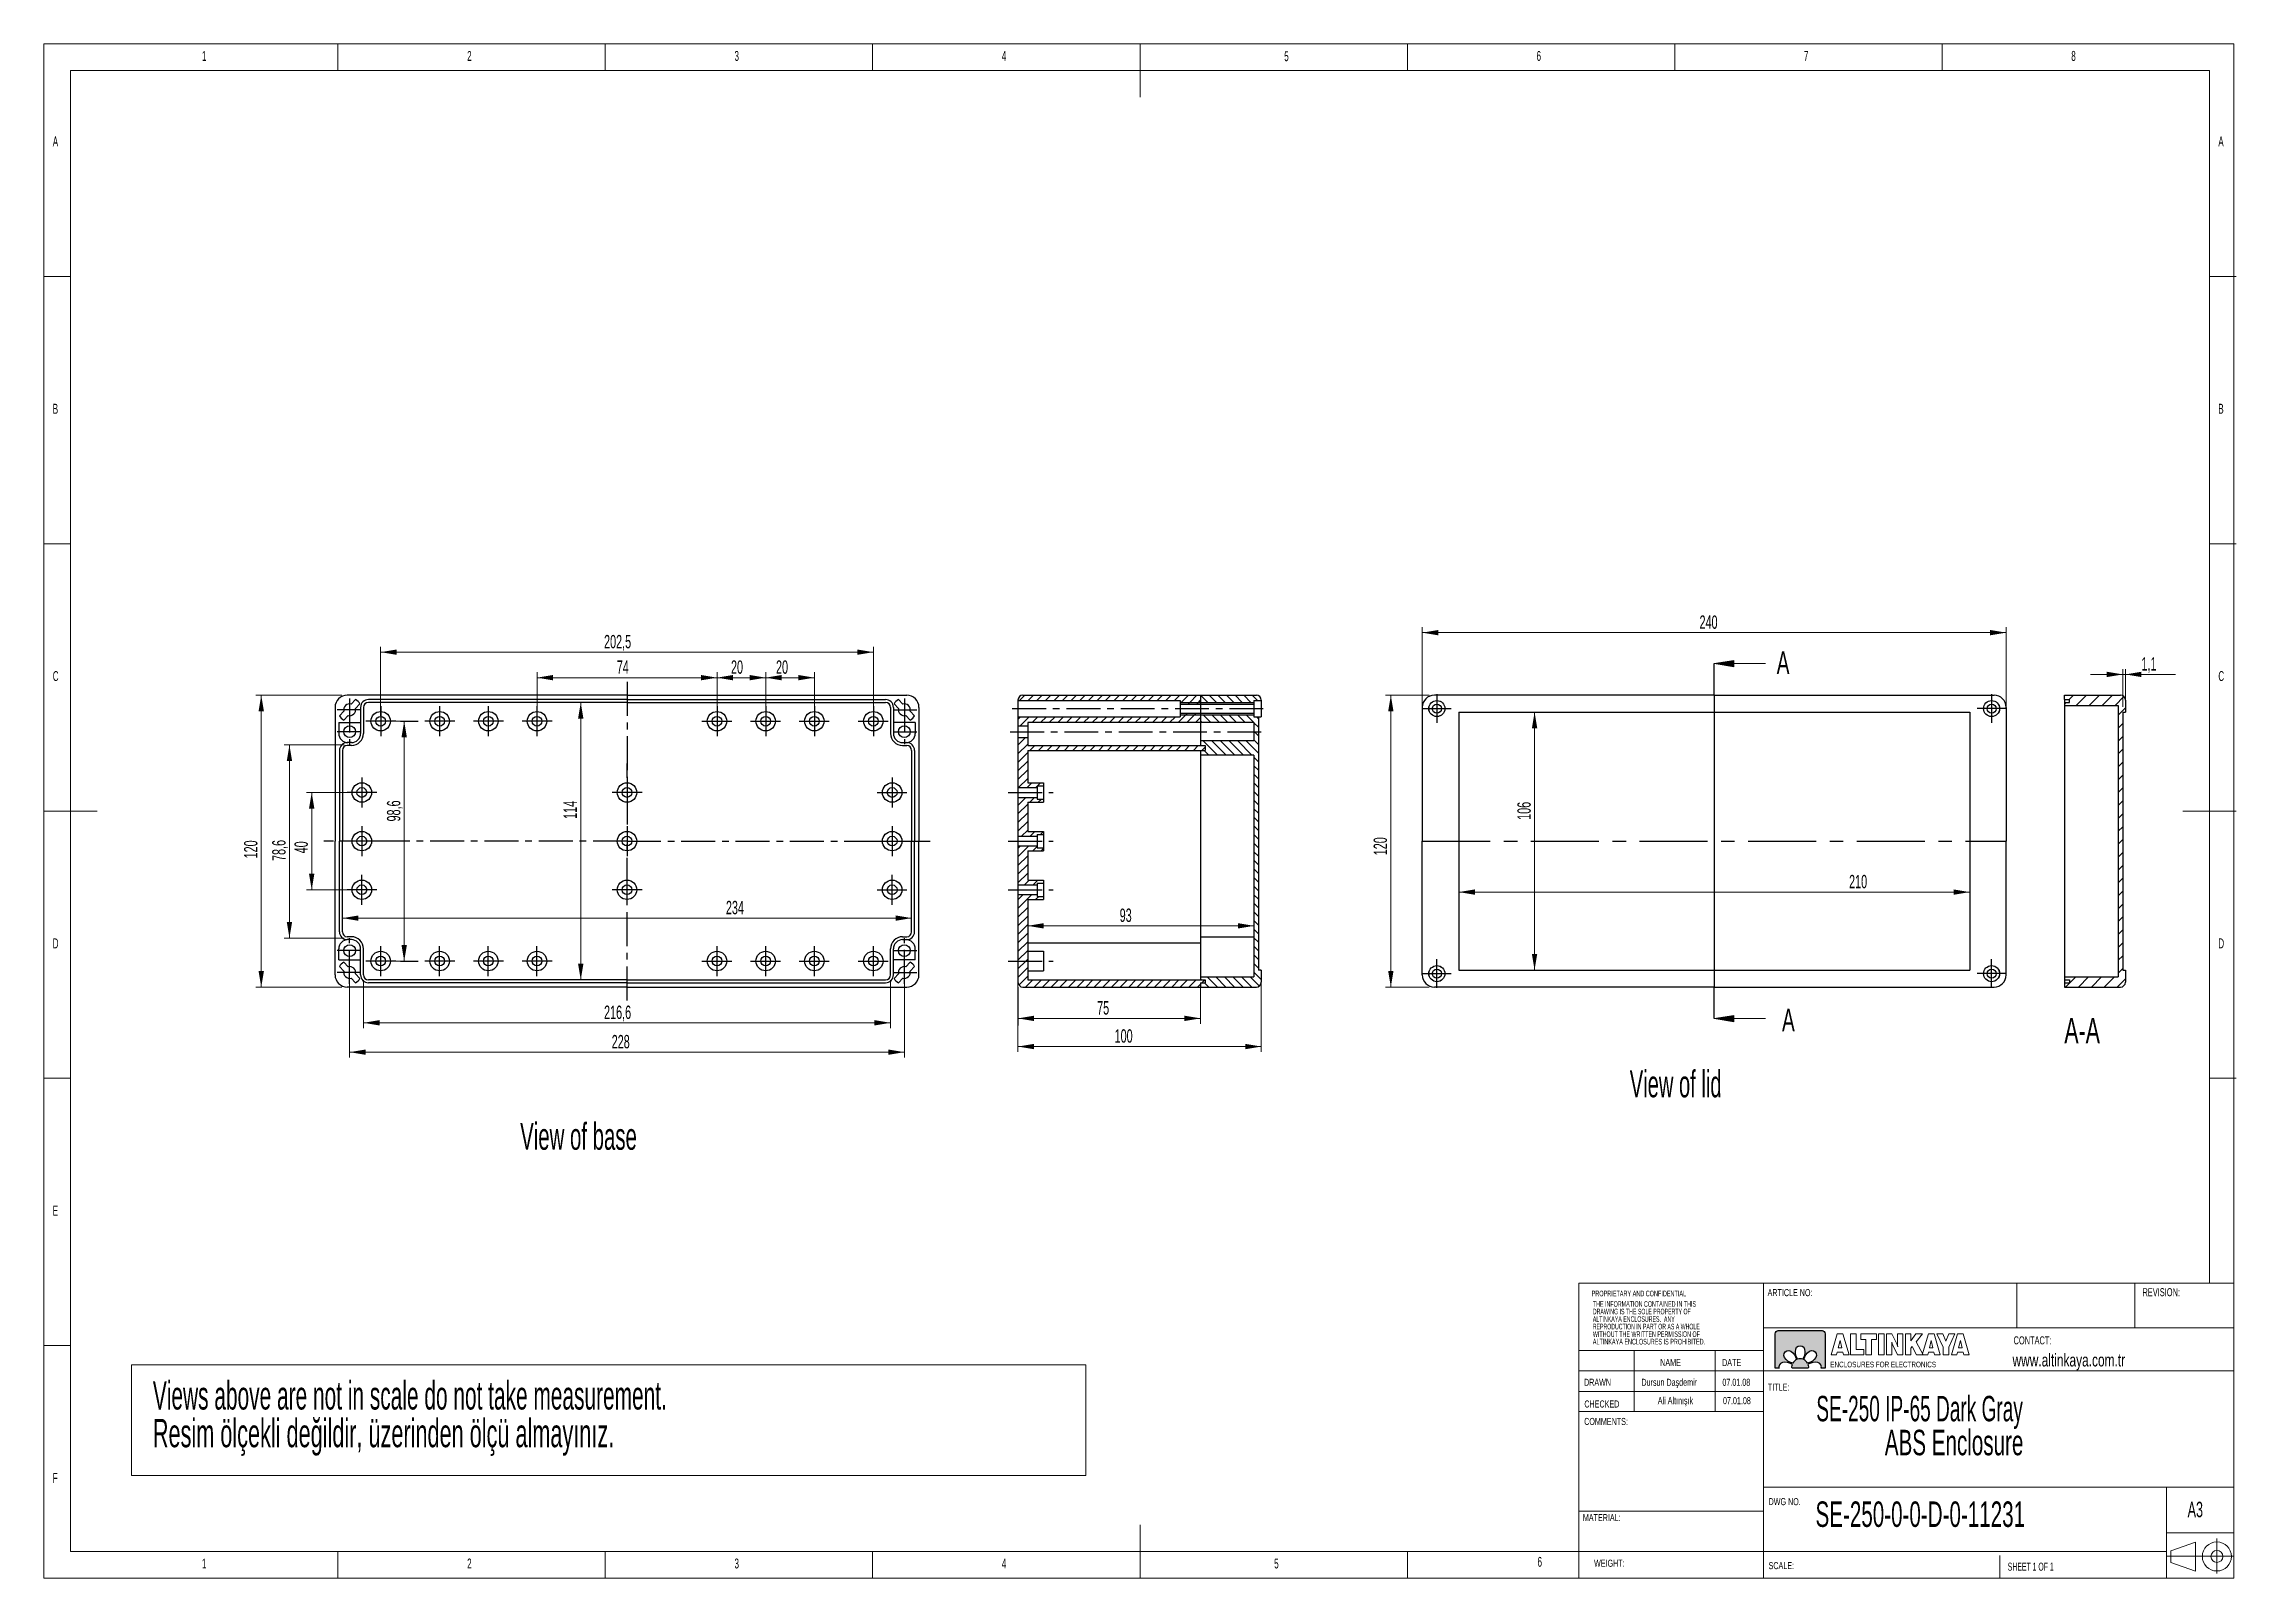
# Model space of a CAD drawing. Header units: millimetres. Extents: x 5 to 415, y 5 to 292.
import ezdxf

# ---------------------------------------------------------------- set-up
doc = ezdxf.new("R2010")
doc.units = ezdxf.units.MM
doc.linetypes.add('CENTER', pattern=[10.16, 6.35, -1.27, 1.27, -1.27])
doc.linetypes.add('CENTERX2', pattern=[20.32, 12.7, -2.54, 2.54, -2.54])
for name, color, linetype in [('CEN', 3, 'Continuous'), ('DIM', 1, 'Continuous'), ('LAYER_2', 1, 'Continuous'), ('SLD-0', 179, 'Continuous')]:
    doc.layers.add(name, color=color, linetype=linetype)
doc.layers.add('LAYER_1', color=179, linetype='Continuous', lineweight=15)
doc.styles.add('SLDTEXTSTYLE0', font='TXT', dxfattribs={"width": 0.670833})
doc.styles.add('SLDTEXTSTYLE1', font='TXT', dxfattribs={"width": 0.605})
doc.styles.add('SLDTEXTSTYLE10', font='TXT', dxfattribs={"width": 0.581731})
doc.styles.add('SLDTEXTSTYLE11', font='TXT', dxfattribs={"width": 0.565968})
doc.styles.add('SLDTEXTSTYLE12', font='TXT', dxfattribs={"width": 0.552845})
doc.styles.add('SLDTEXTSTYLE13', font='TXT', dxfattribs={"width": 0.5566})
doc.styles.add('SLDTEXTSTYLE14', font='TXT', dxfattribs={"width": 0.548281})
doc.styles.add('SLDTEXTSTYLE15', font='TXT', dxfattribs={"width": 0.5775})
doc.styles.add('SLDTEXTSTYLE2', font='TXT', dxfattribs={"width": 0.630208})
doc.styles.add('SLDTEXTSTYLE3', font='TXT', dxfattribs={"width": 0.560185})
doc.styles.add('SLDTEXTSTYLE4', font='TXT', dxfattribs={"width": 0.567187})
doc.styles.add('SLDTEXTSTYLE5', font='TXT', dxfattribs={"width": 0.551618})
doc.styles.add('SLDTEXTSTYLE6', font='TXT', dxfattribs={"width": 0.572819})
doc.styles.add('SLDTEXTSTYLE7', font='TXT', dxfattribs={"width": 0.559625})
doc.styles.add('SLDTEXTSTYLE8', font='TXT', dxfattribs={"width": 0.51425})
doc.styles.add('SLDTEXTSTYLE9', font='TXT', dxfattribs={"width": 0.7})
doc.dimstyles.new('SLDDIMSTYLE0', dxfattribs={"dimtxt": 2.5, "dimasz": 3, "dimexe": 0, "dimexo": 0.0625, "dimtad": 1, "dimtoh": 1, "dimdec": 4, "dimzin": 12, "dimdsep": 46, "dimtxsty": 'SLDTEXTSTYLE1', "dimsah": 1, "dimcen": 0.09, "dimadec": 0, "dimazin": 0, "dimtfac": 1, "dimtdec": 4, "dimtofl": 0, "dimtmove": 0, "dimatfit": 3, "dimfxl": 1, "dimtolj": 1, "dimtzin": 12, "dimarcsym": 0})
doc.dimstyles.new('SLDDIMSTYLE1', dxfattribs={"dimtxt": 2.5, "dimasz": 3, "dimexe": 0, "dimexo": 0.0625, "dimtad": 1, "dimtoh": 1, "dimdec": 0, "dimzin": 12, "dimdsep": 46, "dimtxsty": 'SLDTEXTSTYLE1', "dimsah": 1, "dimcen": 0.09, "dimadec": 0, "dimazin": 0, "dimtfac": 1, "dimtdec": 0, "dimtofl": 0, "dimtmove": 0, "dimatfit": 3, "dimfxl": 1, "dimtolj": 1, "dimtzin": 12, "dimarcsym": 0})

msp = doc.modelspace()

# ---------------------------------------------------------------- texts
at = {"color": 7, "linetype": 'Continuous', "lineweight": 0, "attachment_point": 1}
for s, insert, char_height, style in [('1', (34.58333, 290.66802), 1.85208, 'SLDTEXTSTYLE1'), ('2', (84.16667, 290.66802), 1.85208, 'SLDTEXTSTYLE1'), ('3', (134.16667, 290.66802), 1.85208, 'SLDTEXTSTYLE1'), ('4', (184.16667, 290.66802), 1.85208, 'SLDTEXTSTYLE1'), ('5', (236.9751, 290.61387), 1.85208, 'SLDTEXTSTYLE1'), ('6', (284.16667, 290.66802), 1.85208, 'SLDTEXTSTYLE1'), ('7', (334.16667, 290.66802), 1.85208, 'SLDTEXTSTYLE1'), ('8', (384.16667, 290.66802), 1.85208, 'SLDTEXTSTYLE1'), ('A', (6.66667, 274.66802), 1.85208, 'SLDTEXTSTYLE1'), ('A', (411.66667, 274.66802), 1.85208, 'SLDTEXTSTYLE1'), ('B', (6.66667, 224.66802), 1.85208, 'SLDTEXTSTYLE1'), ('B', (411.66667, 224.66802), 1.85208, 'SLDTEXTSTYLE1'), ('C', (6.66667, 174.66802), 1.85208, 'SLDTEXTSTYLE1'), ('C', (411.66667, 174.66802), 1.85208, 'SLDTEXTSTYLE1'), ('D', (6.66667, 124.66802), 1.85208, 'SLDTEXTSTYLE1'), ('D', (411.66667, 124.66802), 1.85208, 'SLDTEXTSTYLE1'), ('E', (6.66667, 74.66802), 1.85208, 'SLDTEXTSTYLE1'), ('PROPRIETARY AND CONFIDENTIAL', (294.46863, 58.7736), 1.0583333, 'SLDTEXTSTYLE10'), ('ARTICLE NO:', (327.37218, 59.07276), 1.3229167, 'SLDTEXTSTYLE1'), ('REVISION:', (397.48847, 59.24253), 1.5, 'SLDTEXTSTYLE1'), ('CONTACT:', (373.3794, 50.23028), 1.5, 'SLDTEXTSTYLE1'), ('NAME', (307.28786, 45.99556), 1.322917, 'SLDTEXTSTYLE1'), ('DATE', (318.86143, 45.99556), 1.322917, 'SLDTEXTSTYLE1'), ('www.altinkaya.com.tr', (373.17828, 46.98065), 2.38125, 'SLDTEXTSTYLE9'), ('DRAWN', (293.04256, 42.30208), 1.322917, 'SLDTEXTSTYLE1'), ('Dursun Daşdemir', (303.77136, 42.30208), 1.3229167, 'SLDTEXTSTYLE1'), ('07.01.08', (318.91936, 42.30208), 1.322917, 'SLDTEXTSTYLE1'), ('TITLE:', (327.43771, 41.38808), 1.322917, 'SLDTEXTSTYLE1'), ('CHECKED', (293.10338, 38.24415), 1.322917, 'SLDTEXTSTYLE1'), ('Ali Altınışık', (306.83371, 38.86496), 1.3229167, 'SLDTEXTSTYLE1'), ('07.01.08', (319.02817, 38.86496), 1.322917, 'SLDTEXTSTYLE1'), ('COMMENTS:', (293.0699, 34.976), 1.322917, 'SLDTEXTSTYLE1'), ('F', (6.66667, 24.66802), 1.85208, 'SLDTEXTSTYLE1'), ('MATERIAL:', (292.8255, 16.98676), 1.322917, 'SLDTEXTSTYLE1'), ('DWG NO.', (327.55549, 19.97839), 1.322917, 'SLDTEXTSTYLE1'), ('A3', (405.92098, 19.30044), 2.910417, 'SLDTEXTSTYLE1'), ('1', (34.58333, 8.66802), 1.85208, 'SLDTEXTSTYLE1'), ('2', (84.16667, 8.66802), 1.85208, 'SLDTEXTSTYLE1'), ('3', (134.16667, 8.66802), 1.85208, 'SLDTEXTSTYLE1'), ('4', (184.16667, 8.66802), 1.85208, 'SLDTEXTSTYLE1'), ('5', (235.09647, 8.66802), 1.85208, 'SLDTEXTSTYLE1'), ('6', (284.34934, 8.98377), 1.85208, 'SLDTEXTSTYLE1')]:
    msp.add_mtext(s, dxfattribs=dict(at, insert=insert, char_height=char_height, style=style))
at = {"layer": 'LAYER_1', "color": 7, "attachment_point": 1}
for s, insert, char_height, style in [('A', (329.07712, 178.37339), 4.23333, 'SLDTEXTSTYLE2'), ('A', (330.07208, 111.5135), 4.23333, 'SLDTEXTSTYLE2'), ('A-A', (382.86642, 109.79963), 4.739547, 'SLDTEXTSTYLE2'), ('View of lid', (301.59195, 99.97314), 5.0270833, 'SLDTEXTSTYLE3'), ('View of base', (94.07767, 90.15642), 5.0270833, 'SLDTEXTSTYLE4')]:
    msp.add_mtext(s, dxfattribs=dict(at, insert=insert, char_height=char_height, style=style))
at = {"layer": 'LAYER_1', "attachment_point": 1}
for s, insert, char_height, style in [('SE-250-0-0-D-0-11231', (336.33184, 19.34923), 4.7625, 'SLDTEXTSTYLE1'), ('WEIGHT: ', (294.91526, 8.45157), 1.322917, 'SLDTEXTSTYLE1'), ('SCALE:', (327.55549, 8.00984), 1.322917, 'SLDTEXTSTYLE1'), ('SHEET 1 OF 1', (372.27829, 7.90009), 1.5, 'SLDTEXTSTYLE8')]:
    msp.add_mtext(s, dxfattribs=dict(at, insert=insert, char_height=char_height, style=style))

# ---------------------------------------------------------------- blocks, each defined once
blk = doc.blocks.new('*D4')
at = {"layer": 'LAYER_1'}
for p, q in [((61.19, 160.86), (49.93, 160.86)), ((50.93, 160.86), (50.93, 124.74)), ((61.19, 124.74), (49.93, 124.74))]:
    blk.add_line(p, q, dxfattribs=at)
for points in [[(50.93, 160.86), (50.43, 157.86), (51.43, 157.86)], [(50.93, 124.74), (51.43, 127.74), (50.43, 127.74)]]:
    blk.add_solid(points, dxfattribs=at)
at = {"layer": 'LAYER_1', "insert": (47.71, 139.15), "char_height": 2.5, "attachment_point": 1, "rotation": 90, "style": 'SLDTEXTSTYLE1'}
blk.add_mtext('78,6', dxfattribs=at)
blk = doc.blocks.new('*D5')
at = {"layer": 'LAYER_1'}
for p, q in [((63.47, 151.96), (54.09, 151.96)), ((55.09, 151.96), (55.09, 133.76)), ((63.47, 133.76), (54.09, 133.76))]:
    blk.add_line(p, q, dxfattribs=at)
for points in [[(55.09, 151.96), (54.59, 148.96), (55.59, 148.96)], [(55.09, 133.76), (55.59, 136.76), (54.59, 136.76)]]:
    blk.add_solid(points, dxfattribs=at)
at = {"layer": 'LAYER_1', "insert": (51.87, 140.58), "char_height": 2.5, "attachment_point": 1, "rotation": 90, "style": 'SLDTEXTSTYLE1'}
blk.add_mtext('40', dxfattribs=at)
blk = doc.blocks.new('*D6')
at = {"layer": 'LAYER_1'}
blk.add_line((105.41, 168.8), (105.41, 116.93), dxfattribs=at)
for points in [[(105.41, 168.8), (104.91, 165.8), (105.91, 165.8)], [(105.41, 116.93), (105.91, 119.93), (104.91, 119.93)]]:
    blk.add_solid(points, dxfattribs=at)
at = {"layer": 'LAYER_1', "insert": (102.18, 147.02), "char_height": 2.5, "attachment_point": 1, "rotation": 90, "style": 'SLDTEXTSTYLE1'}
blk.add_mtext('114', dxfattribs=at)
blk = doc.blocks.new('*D7')
at = {"layer": 'LAYER_1'}
for p, q in [((60.74, 170.16), (44.66, 170.16)), ((45.66, 170.16), (45.66, 115.56)), ((60.74, 115.56), (44.66, 115.56))]:
    blk.add_line(p, q, dxfattribs=at)
for points in [[(45.66, 170.16), (45.16, 167.16), (46.16, 167.16)], [(45.66, 115.56), (46.16, 118.56), (45.16, 118.56)]]:
    blk.add_solid(points, dxfattribs=at)
at = {"layer": 'LAYER_1', "insert": (42.44, 139.63), "char_height": 2.5, "attachment_point": 1, "rotation": 90, "style": 'SLDTEXTSTYLE1'}
blk.add_mtext('120', dxfattribs=at)
blk = doc.blocks.new('*D8')
at = {"layer": 'LAYER_1'}
for p, q in [((68.99, 165.3), (73.39, 165.3)), ((72.39, 165.3), (72.39, 120.43)), ((68.99, 120.43), (73.39, 120.43))]:
    blk.add_line(p, q, dxfattribs=at)
for points in [[(72.39, 165.3), (71.89, 162.3), (72.89, 162.3)], [(72.39, 120.43), (72.89, 123.43), (71.89, 123.43)]]:
    blk.add_solid(points, dxfattribs=at)
at = {"layer": 'LAYER_1', "insert": (69.17, 146.54), "char_height": 2.5, "attachment_point": 1, "rotation": 90, "style": 'SLDTEXTSTYLE1'}
blk.add_mtext('98,6', dxfattribs=at)
blk = doc.blocks.new('*D9')
at = {"layer": 'LAYER_1'}
for p, q in [((97.23, 166.3), (97.23, 174.44)), ((97.23, 173.44), (130.9, 173.44)), ((130.9, 166.3), (130.9, 174.44))]:
    blk.add_line(p, q, dxfattribs=at)
for points in [[(97.23, 173.44), (100.23, 172.94), (100.23, 173.94)], [(130.9, 173.44), (127.9, 173.94), (127.9, 172.94)]]:
    blk.add_solid(points, dxfattribs=at)
at = {"layer": 'LAYER_1', "insert": (112.15, 176.67), "char_height": 2.5, "attachment_point": 1, "style": 'SLDTEXTSTYLE1'}
blk.add_mtext('74', dxfattribs=at)
blk = doc.blocks.new('*D10')
at = {"layer": 'LAYER_1'}
for p, q in [((130.9, 166.3), (130.9, 174.44)), ((130.9, 173.44), (140, 173.44)), ((140, 166.3), (140, 174.44))]:
    blk.add_line(p, q, dxfattribs=at)
for points in [[(130.9, 173.44), (133.9, 172.94), (133.9, 173.94)], [(140, 173.44), (137, 173.94), (137, 172.94)]]:
    blk.add_solid(points, dxfattribs=at)
at = {"layer": 'LAYER_1', "insert": (133.51, 176.67), "char_height": 2.5, "attachment_point": 1, "style": 'SLDTEXTSTYLE1'}
blk.add_mtext('20', dxfattribs=at)
blk = doc.blocks.new('*D11')
at = {"layer": 'LAYER_1'}
for p, q in [((140, 166.3), (140, 174.44)), ((140, 173.44), (149.1, 173.44)), ((149.1, 166.3), (149.1, 174.44))]:
    blk.add_line(p, q, dxfattribs=at)
for points in [[(140, 173.44), (143, 172.94), (143, 173.94)], [(149.1, 173.44), (146.1, 173.94), (146.1, 172.94)]]:
    blk.add_solid(points, dxfattribs=at)
at = {"layer": 'LAYER_1', "insert": (141.93, 176.67), "char_height": 2.5, "attachment_point": 1, "style": 'SLDTEXTSTYLE1'}
blk.add_mtext('20', dxfattribs=at)
blk = doc.blocks.new('*D12')
at = {"layer": 'LAYER_1'}
for p, q in [((67.99, 166.3), (67.99, 179.21)), ((67.99, 178.21), (160.13, 178.21)), ((160.13, 166.3), (160.13, 179.21))]:
    blk.add_line(p, q, dxfattribs=at)
for points in [[(67.99, 178.21), (70.99, 177.71), (70.99, 178.71)], [(160.13, 178.21), (157.13, 178.71), (157.13, 177.71)]]:
    blk.add_solid(points, dxfattribs=at)
at = {"layer": 'LAYER_1', "insert": (109.77, 181.43), "char_height": 2.5, "attachment_point": 1, "style": 'SLDTEXTSTYLE1'}
blk.add_mtext('202,5', dxfattribs=at)
blk = doc.blocks.new('*D13')
at = {"layer": 'LAYER_1'}
for p, q in [((62.19, 117.29), (62.19, 102.39)), ((165.93, 117.29), (165.93, 102.39)), ((62.19, 103.39), (165.93, 103.39))]:
    blk.add_line(p, q, dxfattribs=at)
for points in [[(62.19, 103.39), (65.19, 102.89), (65.19, 103.89)], [(165.93, 103.39), (162.93, 103.89), (162.93, 102.89)]]:
    blk.add_solid(points, dxfattribs=at)
at = {"layer": 'LAYER_1', "insert": (111.2, 106.61), "char_height": 2.5, "attachment_point": 1, "style": 'SLDTEXTSTYLE1'}
blk.add_mtext('228', dxfattribs=at)
blk = doc.blocks.new('*D14')
at = {"layer": 'LAYER_1'}
blk.add_line((60.83, 128.46), (167.3, 128.46), dxfattribs=at)
for points in [[(60.83, 128.46), (63.83, 127.96), (63.83, 128.96)], [(167.3, 128.46), (164.3, 128.96), (164.3, 127.96)]]:
    blk.add_solid(points, dxfattribs=at)
at = {"layer": 'LAYER_1', "insert": (132.56, 131.69), "char_height": 2.5, "attachment_point": 1, "style": 'SLDTEXTSTYLE1'}
blk.add_mtext('234', dxfattribs=at)
blk = doc.blocks.new('*D15')
at = {"layer": 'LAYER_1'}
for p, q in [((64.78, 116.84), (64.78, 107.88)), ((163.34, 116.84), (163.34, 107.88)), ((64.78, 108.88), (163.34, 108.88))]:
    blk.add_line(p, q, dxfattribs=at)
for points in [[(64.78, 108.88), (67.78, 108.38), (67.78, 109.38)], [(163.34, 108.88), (160.34, 109.38), (160.34, 108.38)]]:
    blk.add_solid(points, dxfattribs=at)
at = {"layer": 'LAYER_1', "insert": (109.77, 112.1), "char_height": 2.5, "attachment_point": 1, "style": 'SLDTEXTSTYLE1'}
blk.add_mtext('216,6', dxfattribs=at)
blk = doc.blocks.new('*D16')
at = {"layer": 'LAYER_1'}
for p, q in [((187.18, 122.82), (187.18, 103.44)), ((232.68, 117.75), (232.68, 103.44)), ((187.18, 104.44), (232.68, 104.44))]:
    blk.add_line(p, q, dxfattribs=at)
for points in [[(187.18, 104.44), (190.18, 103.94), (190.18, 104.94)], [(232.68, 104.44), (229.68, 104.94), (229.68, 103.94)]]:
    blk.add_solid(points, dxfattribs=at)
at = {"layer": 'LAYER_1', "insert": (205.25, 107.67), "char_height": 2.5, "attachment_point": 1, "style": 'SLDTEXTSTYLE1'}
blk.add_mtext('100', dxfattribs=at)
blk = doc.blocks.new('*D17')
at = {"layer": 'LAYER_1'}
for p, q in [((187.18, 122.82), (187.18, 108.71)), ((221.3, 115.93), (221.3, 108.71)), ((187.18, 109.71), (221.3, 109.71))]:
    blk.add_line(p, q, dxfattribs=at)
for points in [[(187.18, 109.71), (190.18, 109.21), (190.18, 110.21)], [(221.3, 109.71), (218.3, 110.21), (218.3, 109.21)]]:
    blk.add_solid(points, dxfattribs=at)
at = {"layer": 'LAYER_1', "insert": (201.98, 112.93), "char_height": 2.5, "attachment_point": 1, "style": 'SLDTEXTSTYLE1'}
blk.add_mtext('75', dxfattribs=at)
blk = doc.blocks.new('*D18')
at = {"layer": 'LAYER_1'}
for p, q in [((189, 127.85), (189, 126.02)), ((189, 127.02), (231.31, 127.02))]:
    blk.add_line(p, q, dxfattribs=at)
for points in [[(189, 127.02), (192, 126.52), (192, 127.52)], [(231.31, 127.02), (228.31, 127.52), (228.31, 126.52)]]:
    blk.add_solid(points, dxfattribs=at)
at = {"layer": 'LAYER_1', "insert": (206.2, 130.25), "char_height": 2.5, "attachment_point": 1, "style": 'SLDTEXTSTYLE1'}
blk.add_mtext('93', dxfattribs=at)
blk = doc.blocks.new('*D19')
at = {"layer": 'LAYER_1'}
blk.add_line((283.79, 166.98), (283.79, 118.75), dxfattribs=at)
for points in [[(283.79, 166.98), (283.29, 163.98), (284.29, 163.98)], [(283.79, 118.75), (284.29, 121.75), (283.29, 121.75)]]:
    blk.add_solid(points, dxfattribs=at)
at = {"layer": 'LAYER_1', "insert": (280.57, 146.84), "char_height": 2.5, "attachment_point": 1, "rotation": 90, "style": 'SLDTEXTSTYLE1'}
blk.add_mtext('106', dxfattribs=at)
blk = doc.blocks.new('*D20')
at = {"layer": 'LAYER_1'}
for p, q in [((269.62, 165.98), (269.62, 132.33)), ((365.17, 165.98), (365.17, 132.33)), ((269.62, 133.33), (365.17, 133.33))]:
    blk.add_line(p, q, dxfattribs=at)
for points in [[(269.62, 133.33), (272.62, 132.83), (272.62, 133.83)], [(365.17, 133.33), (362.17, 133.83), (362.17, 132.83)]]:
    blk.add_solid(points, dxfattribs=at)
at = {"layer": 'LAYER_1', "insert": (342.61, 136.55), "char_height": 2.5, "attachment_point": 1, "style": 'SLDTEXTSTYLE1'}
blk.add_mtext('210', dxfattribs=at)
blk = doc.blocks.new('*D21')
at = {"layer": 'LAYER_1'}
for p, q in [((264.07, 170.16), (255.91, 170.16)), ((256.91, 170.16), (256.91, 115.56)), ((264.07, 115.56), (255.91, 115.56))]:
    blk.add_line(p, q, dxfattribs=at)
for points in [[(256.91, 170.16), (256.41, 167.16), (257.41, 167.16)], [(256.91, 115.56), (257.41, 118.56), (256.41, 118.56)]]:
    blk.add_solid(points, dxfattribs=at)
at = {"layer": 'LAYER_1', "insert": (253.69, 140.22), "char_height": 2.5, "attachment_point": 1, "rotation": 90, "style": 'SLDTEXTSTYLE1'}
blk.add_mtext('120', dxfattribs=at)
blk = doc.blocks.new('*D22')
at = {"layer": 'LAYER_1'}
for p, q in [((262.79, 143.86), (262.79, 182.86)), ((262.79, 181.86), (371.99, 181.86)), ((371.99, 143.86), (371.99, 182.86))]:
    blk.add_line(p, q, dxfattribs=at)
for points in [[(262.79, 181.86), (265.79, 181.36), (265.79, 182.36)], [(371.99, 181.86), (368.99, 182.36), (368.99, 181.36)]]:
    blk.add_solid(points, dxfattribs=at)
at = {"layer": 'LAYER_1', "insert": (314.64, 185.08), "char_height": 2.5, "attachment_point": 1, "style": 'SLDTEXTSTYLE1'}
blk.add_mtext('240', dxfattribs=at)
blk = doc.blocks.new('*D23')
at = {"layer": 'LAYER_1'}
for p, q in [((393.79, 174.05), (387.79, 174.05)), ((393.79, 167.98), (393.79, 175.05)), ((394.29, 174.05), (393.79, 174.05)), ((394.29, 168.78), (394.29, 175.05)), ((394.29, 174.05), (403.64, 174.05))]:
    blk.add_line(p, q, dxfattribs=at)
for points in [[(393.79, 174.05), (390.79, 174.55), (390.79, 173.55)], [(394.29, 174.05), (397.29, 173.55), (397.29, 174.55)]]:
    blk.add_solid(points, dxfattribs=at)
at = {"layer": 'LAYER_1', "insert": (397.29, 177.27), "char_height": 2.5, "attachment_point": 1, "style": 'SLDTEXTSTYLE1'}
blk.add_mtext('1,1', dxfattribs=at)
blk = doc.blocks.new('SW_NOTE_0')
at = {"layer": 'LAYER_1', "color": 0, "char_height": 5.2917, "attachment_point": 1}
for s, insert, style in [('Views above are not in scale do not take measurement.', (0, 6.82), 'SLDTEXTSTYLE5'), ('Resim ölçekli değildir, üzerinden ölçü almayınız.', (0, -0.23), 'SLDTEXTSTYLE6')]:
    blk.add_mtext(s, dxfattribs=dict(at, insert=insert, style=style))
blk = doc.blocks.new('SW_NOTE_1')
at = {"layer": 'LAYER_1', "color": 0, "char_height": 4.7625, "attachment_point": 1}
for s, insert, style in [('SE-250 IP-65 Dark Gray', (0, 6.14), 'SLDTEXTSTYLE7'), ('ABS Enclosure', (12.81, -0.21), 'SLDTEXTSTYLE1')]:
    blk.add_mtext(s, dxfattribs=dict(at, insert=insert, style=style))
blk = doc.blocks.new('SW_NOTE_2')
at = {"color": 0, "linetype": 'Continuous', "lineweight": 0, "char_height": 1.0583, "attachment_point": 1}
for s, insert, style in [('THE INFORMATION CONTAINED IN THIS', (0, 1.36), 'SLDTEXTSTYLE11'), ('ALTINKAYA ENCLOSURES.  ANY ', (0, -1.46), 'SLDTEXTSTYLE13'), ('DRAWING IS THE SOLE PROPERTY OF', (0, -0.05), 'SLDTEXTSTYLE12'), ('REPRODUCTION IN PART OR AS A WHOLE', (0, -2.87), 'SLDTEXTSTYLE14'), ('WITHOUT THE WRITTEN PERMISSION OF', (0, -4.28), 'SLDTEXTSTYLE11'), ('ALTINKAYA ENCLOSURES IS PROHIBITED.', (0, -5.69), 'SLDTEXTSTYLE15')]:
    blk.add_mtext(s, dxfattribs=dict(at, insert=insert, style=style))
blk = doc.blocks.new('Block4')
at = {"color": 7, "linetype": 'Continuous', "lineweight": 0, "insert": (0.07, 1.38), "char_height": 1.3229, "attachment_point": 1, "style": 'SLDTEXTSTYLE0'}
blk.add_mtext('ENCLOSURES FOR ELECTRONICS', dxfattribs=at)
blk = doc.blocks.new('Block6')
at = {"layer": 'LAYER_1', "color": 250}
for p, q in [((0, 0), (1.27, 4.36)), ((1.14, 0), (0, 0)), ((1.28, 0.58), (1.14, 0)), ((1.27, 4.36), (2.44, 4.36)), ((2.43, 0.58), (1.28, 0.58)), ((1.86, 3), (1.49, 1.49)), ((1.49, 1.49), (2.22, 1.49)), ((2.22, 1.49), (1.86, 3)), ((2.56, 0), (2.43, 0.58)), ((2.44, 4.36), (3.71, 0)), ((3.71, 0), (2.56, 0)), ((4.04, 0), (4.04, 4.36)), ((4.04, 4.36), (5.2, 4.36)), ((6.77, 0), (4.04, 0)), ((5.2, 4.36), (5.2, 1.16)), ((5.2, 1.16), (6.77, 1.16)), ((6.19, 3.21), (6.19, 4.36)), ((6.19, 4.36), (9.41, 4.36)), ((7.23, 3.21), (6.19, 3.21)), ((6.77, 1.16), (6.77, 0)), ((7.23, 0), (7.23, 3.21)), ((8.39, 0), (7.23, 0)), ((9.41, 3.21), (8.39, 3.21)), ((8.39, 3.21), (8.39, 0)), ((9.41, 4.36), (9.41, 3.21)), ((9.82, 0), (9.82, 4.36)), ((9.82, 4.36), (11, 4.36)), ((11, 0), (9.82, 0)), ((11, 4.36), (11, 0)), ((11.52, 0), (11.52, 4.36)), ((11.52, 4.36), (12.62, 4.36)), ((12.62, 0), (11.52, 0)), ((12.62, 4.36), (13.64, 2.33)), ((12.62, 2.04), (12.62, 0)), ((13.82, 0), (12.8, 2.01)), ((13.82, 2.3), (13.82, 4.36)), ((13.82, 4.36), (14.92, 4.36)), ((14.92, 0), (13.82, 0)), ((14.92, 4.36), (14.92, 0)), ((15.42, 0), (15.42, 4.36)), ((15.42, 4.36), (16.57, 4.36)), ((16.57, 0), (15.42, 0)), ((16.57, 4.36), (16.57, 2.92)), ((16.57, 2.92), (17.61, 4.36)), ((16.86, 1.75), (16.57, 1.39)), ((16.57, 1.39), (16.57, 0)), ((17.74, 0), (16.86, 1.75)), ((17.61, 4.36), (18.96, 4.36)), ((18.96, 4.36), (17.67, 2.75)), ((17.67, 2.75), (19.12, 0)), ((19.12, 0), (17.74, 0)), ((18.94, 0), (20.21, 4.36)), ((20.08, 0), (18.94, 0)), ((20.22, 0.58), (20.08, 0)), ((20.21, 4.36), (21.38, 4.36)), ((21.37, 0.58), (20.22, 0.58)), ((20.8, 3), (20.43, 1.49)), ((20.43, 1.49), (21.16, 1.49)), ((21.16, 1.49), (20.8, 3)), ((21.5, 0), (21.37, 0.58)), ((21.38, 4.36), (22.65, 0)), ((22.65, 0), (21.5, 0)), ((23.27, 1.61), (21.94, 4.36)), ((21.94, 4.36), (23.22, 4.36)), ((23.22, 4.36), (23.84, 2.87)), ((23.27, 0), (23.27, 1.61)), ((24.42, 0), (23.27, 0)), ((23.84, 2.87), (24.47, 4.36)), ((25.72, 4.36), (24.42, 1.61)), ((24.42, 1.61), (24.42, 0)), ((24.47, 4.36), (25.72, 4.36)), ((25, 0), (26.27, 4.36)), ((26.14, 0), (25, 0)), ((26.28, 0.58), (26.14, 0)), ((26.27, 4.36), (27.44, 4.36)), ((27.43, 0.58), (26.28, 0.58)), ((26.86, 3), (26.49, 1.49)), ((26.49, 1.49), (27.21, 1.49)), ((27.21, 1.49), (26.86, 3)), ((27.56, 0), (27.43, 0.58)), ((27.44, 4.36), (28.71, 0)), ((28.71, 0), (27.56, 0))]:
    blk.add_line(p, q, dxfattribs=at)
for points in [[(12.7, 2.26), (12.67, 2.37), (12.63, 2.5), (12.59, 2.64)], [(12.59, 2.64), (12.6, 2.56), (12.61, 2.48), (12.62, 2.4)], [(12.62, 2.4), (12.62, 2.31), (12.62, 2.19), (12.62, 2.04)], [(12.8, 2.01), (12.77, 2.07), (12.74, 2.16), (12.7, 2.26)], [(13.64, 2.33), (13.67, 2.28), (13.7, 2.19), (13.73, 2.09)], [(13.73, 2.09), (13.77, 1.99), (13.81, 1.86), (13.85, 1.71)], [(13.82, 1.97), (13.82, 2.06), (13.82, 2.17), (13.82, 2.3)], [(13.85, 1.71), (13.84, 1.79), (13.83, 1.87), (13.82, 1.97)]]:
    blk.add_open_spline(points, degree=3, dxfattribs=at)
blk = doc.blocks.new('Block5')
at = {"layer": 'LAYER_1'}
for p, q in [((6.79, 7.34), (1.01, 5.34)), ((1.01, 5.34), (1.01, 2.54)), ((6.79, 7.34), (6.79, 0.54)), ((11.82, 8.19), (11.82, 0)), ((0, 4.03), (15.88, 4.03)), ((1.01, 2.54), (6.79, 0.54))]:
    blk.add_line(p, q, dxfattribs=at)
for radius in [3.4, 1.4]:
    blk.add_circle((11.82, 3.99), radius, dxfattribs=at)

# ---------------------------------------------------------------- dimensions: what is measured, and where the dimension line sits
at = {"layer": 'LAYER_1'}
for base, p1, p2, text, dimstyle, picture, middle in [((371.99165, 181.85636), (262.79165, 142.86432), (371.99165, 142.86432), '240', 'SLDDIMSTYLE0', '*D22', (317.50173, 181.85636)), ((160.12908, 178.20623), (67.99158, 165.29582), (160.12908, 165.29582), '202,5', 'SLDDIMSTYLE0', '*D12', (114.06033, 178.20623)), ((130.89533, 173.44474), (97.22533, 165.29582), (130.89533, 165.29582), '74', 'SLDDIMSTYLE0', '*D9', (114.06033, 173.44474)), ((139.99533, 173.44474), (130.89533, 165.29582), (139.99533, 165.29582), '20', 'SLDDIMSTYLE0', '*D10', (135.42089, 173.44474)), ((149.09533, 173.44474), (139.99533, 165.29582), (149.09533, 165.29582), '20', 'SLDDIMSTYLE0', '*D11', (143.83819, 173.44474)), ((393.78864, 174.04895), (394.28914, 167.78356), (393.78864, 166.97932), '1,1', 'SLDDIMSTYLE0', '*D23', (399.67171, 174.04895)), ((365.16665, 133.32802), (269.61665, 166.97932), (365.16665, 166.97932), '210', 'SLDDIMSTYLE0', '*D20', (345.47104, 133.32802)), ((167.29533, 128.4638), (60.82533, 125.89282), (167.29533, 125.89282), '234', 'SLDDIMSTYLE1', '*D14', (135.42089, 128.4638)), ((231.31476, 127.02346), (188.99976, 128.85463), (231.31476, 117.47532), '93', 'SLDDIMSTYLE0', '*D18', (208.11427, 127.02346)), ((232.67976, 104.44296), (187.17976, 123.81729), (232.67976, 118.74932), '100', 'SLDDIMSTYLE0', '*D16', (208.11427, 104.44296)), ((221.30476, 109.71174), (187.17976, 123.81729), (221.30476, 116.92932), '75', 'SLDDIMSTYLE0', '*D17', (203.88764, 109.71174)), ((165.93033, 103.38907), (62.19033, 118.29432), (165.93033, 118.29432), '228', 'SLDDIMSTYLE0', '*D13', (114.06033, 103.38907)), ((163.33683, 108.88066), (64.78383, 117.83932), (163.33683, 117.83932), '216,6', 'SLDDIMSTYLE0', '*D15', (114.06033, 108.88066))]:
    dim = msp.add_linear_dim(base=base, p1=p1, p2=p2, text=text, dimstyle=dimstyle, dxfattribs=at)
    dim.commit()
    dim.dimension.update_dxf_attribs({"geometry": picture, "text_midpoint": middle, "dimtype": 160})
for base, p1, p2, text, picture, middle in [((45.6606, 115.56432), (61.73533, 170.16432), (61.73533, 115.56432), '120', '*D7', (45.6606, 142.49383)), ((105.40678, 116.92932), (114.06033, 168.79932), (114.06033, 116.92932), '114', '*D6', (105.40678, 149.88349)), ((256.90909, 115.56432), (265.06665, 170.16432), (265.06665, 115.56432), '120', '*D21', (256.90909, 143.08791)), ((72.39022, 120.43282), (67.99158, 165.29582), (67.99158, 120.43282), '98,6', '*D8', (72.39022, 149.88349)), ((283.79397, 118.74932), (269.61665, 166.97932), (269.61665, 118.74932), '106', '*D19', (283.79397, 149.70747)), ((50.9277, 124.74241), (62.19033, 160.8556), (62.19033, 124.74241), '78,6', '*D4', (50.9277, 142.49383)), ((55.09421, 133.76432), (64.46533, 151.96432), (64.46533, 133.76432), '40', '*D5', (55.09421, 142.49383))]:
    dim = msp.add_linear_dim(base=base, p1=p1, p2=p2, angle=90, text=text, dimstyle='SLDDIMSTYLE0', dxfattribs=at)
    dim.commit()
    dim.dimension.update_dxf_attribs({"geometry": picture, "text_midpoint": middle, "dimtype": 160})

# ---------------------------------------------------------------- hatches: boundary and pattern name
at = {"layer": 'DIM'}
for points in [[(317.39165, 176.06252), (321.03165, 176.66918), (321.03165, 175.45585)], [(317.39165, 109.66611), (321.03165, 110.27278), (321.03165, 109.05945)]]:
    msp.add_hatch(color=7, dxfattribs=at).paths.add_polyline_path(points, flags=0)
at = {"layer": 'LAYER_2'}
h = msp.add_hatch(color=256, dxfattribs=at)
edge = h.paths.add_edge_path(flags=0)
edge.add_spline(control_points=[(329.36338, 51.31246), (329.04115, 51.31246), (328.77829, 51.0496), (328.77829, 50.72738)], knot_values=[0.944444444, 0.944444444, 0.944444444, 0.944444444, 1, 1, 1, 1], weights=[1, 1, 1, 1], degree=3, periodic=0)
edge.add_line((328.77829, 50.72738), (328.77829, 44.29125))
edge.add_line((328.77829, 44.29125), (329.5163, 44.29125))
edge.add_spline(control_points=[(329.5163, 44.29125), (329.49962, 44.36193), (329.4913, 44.43763), (329.4916, 44.51849)], knot_values=[0.777777778, 0.777777778, 0.777777778, 0.777777778, 0.833333333, 0.833333333, 0.833333333, 0.833333333], weights=[1, 1, 1, 1], degree=3, periodic=0)
edge.add_spline(control_points=[(329.4916, 44.51849), (329.48935, 45.08282), (329.91098, 45.40435), (330.61896, 45.41774)], knot_values=[0.722222222, 0.722222222, 0.722222222, 0.722222222, 0.777777778, 0.777777778, 0.777777778, 0.777777778], weights=[1, 1, 1, 1], degree=3, periodic=0)
edge.add_spline(control_points=[(330.61896, 45.41774), (331.23941, 45.42905), (331.85583, 45.08282), (331.99857, 44.99715)], knot_values=[0.666666667, 0.666666667, 0.666666667, 0.666666667, 0.722222222, 0.722222222, 0.722222222, 0.722222222], weights=[1, 1, 1, 1], degree=3, periodic=0)
edge.add_spline(control_points=[(331.99857, 44.99715), (331.94813, 44.84509), (331.92078, 44.68268), (331.92078, 44.51364)], knot_values=[0.611111111, 0.611111111, 0.611111111, 0.611111111, 0.666666667, 0.666666667, 0.666666667, 0.666666667], weights=[1, 1, 1, 1], degree=3, periodic=0)
edge.add_spline(control_points=[(331.92078, 44.51364), (331.92078, 44.43806), (331.92616, 44.36388), (331.93673, 44.29125)], knot_values=[0.555555556, 0.555555556, 0.555555556, 0.555555556, 0.611111111, 0.611111111, 0.611111111, 0.611111111], weights=[1, 1, 1, 1], degree=3, periodic=0)
edge.add_line((331.93673, 44.29125), (334.9812, 44.29125))
edge.add_spline(control_points=[(334.9812, 44.29125), (334.99173, 44.36388), (334.99745, 44.43806), (334.99745, 44.51364)], knot_values=[0.444444444, 0.444444444, 0.444444444, 0.444444444, 0.5, 0.5, 0.5, 0.5], weights=[1, 1, 1, 1], degree=3, periodic=0)
edge.add_spline(control_points=[(334.99745, 44.51364), (334.99745, 44.67965), (334.97097, 44.83933), (334.92231, 44.98905)], knot_values=[0.388888889, 0.388888889, 0.388888889, 0.388888889, 0.444444444, 0.444444444, 0.444444444, 0.444444444], weights=[1, 1, 1, 1], degree=3, periodic=0)
edge.add_spline(control_points=[(334.92231, 44.98905), (335.06977, 45.07723), (335.68251, 45.41935), (336.29918, 45.40791)], knot_values=[0.333333333, 0.333333333, 0.333333333, 0.333333333, 0.388888889, 0.388888889, 0.388888889, 0.388888889], weights=[1, 1, 1, 1], degree=3, periodic=0)
edge.add_spline(control_points=[(336.29918, 45.40791), (337.00721, 45.39456), (337.4288, 45.07307), (337.42654, 44.50874)], knot_values=[0.277777778, 0.277777778, 0.277777778, 0.277777778, 0.333333333, 0.333333333, 0.333333333, 0.333333333], weights=[1, 1, 1, 1], degree=3, periodic=0)
edge.add_spline(control_points=[(337.42654, 44.50874), (337.42689, 44.43152), (337.41909, 44.35915), (337.40384, 44.29125)], knot_values=[0.222222222, 0.222222222, 0.222222222, 0.222222222, 0.277777778, 0.277777778, 0.277777778, 0.277777778], weights=[1, 1, 1, 1], degree=3, periodic=0)
edge.add_line((337.40384, 44.29125), (338.14003, 44.29125))
edge.add_line((338.14003, 44.29125), (338.14003, 50.72738))
edge.add_spline(control_points=[(338.14003, 50.72738), (338.14003, 51.0496), (337.87717, 51.31246), (337.55494, 51.31246)], knot_values=[0.055555556, 0.055555556, 0.055555556, 0.055555556, 0.111111111, 0.111111111, 0.111111111, 0.111111111], weights=[1, 1, 1, 1], degree=3, periodic=0)
edge.add_line((337.55494, 51.31246), (329.36338, 51.31246))
edge = h.paths.add_edge_path(flags=0)
edge.add_spline(control_points=[(333.9428, 45.97423), (333.79066, 46.02454), (333.62799, 46.05197), (333.45912, 46.05197)], knot_values=[0.666666667, 0.666666667, 0.666666667, 0.666666667, 0.833333333, 0.833333333, 0.833333333, 0.833333333], weights=[1, 1, 1, 1], degree=3, periodic=0)
edge.add_spline(control_points=[(333.45912, 46.05197), (333.29319, 46.05197), (333.13334, 46.02562), (332.98353, 45.97692)], knot_values=[0.833333333, 0.833333333, 0.833333333, 0.833333333, 1, 1, 1, 1], weights=[1, 1, 1, 1], degree=3, periodic=0)
edge.add_spline(control_points=[(332.98353, 45.97692), (332.89535, 46.12438), (332.55345, 46.73694), (332.56485, 47.35379)], knot_values=[0, 0, 0, 0, 0.166666667, 0.166666667, 0.166666667, 0.166666667], weights=[1, 1, 1, 1], degree=3, periodic=0)
edge.add_spline(control_points=[(332.56485, 47.35379), (332.57819, 48.06168), (332.89964, 48.48336), (333.46397, 48.48115)], knot_values=[0.166666667, 0.166666667, 0.166666667, 0.166666667, 0.333333333, 0.333333333, 0.333333333, 0.333333333], weights=[1, 1, 1, 1], degree=3, periodic=0)
edge.add_spline(control_points=[(333.46397, 48.48115), (334.0283, 48.48336), (334.34979, 48.06168), (334.36314, 47.35379)], knot_values=[0.333333333, 0.333333333, 0.333333333, 0.333333333, 0.5, 0.5, 0.5, 0.5], weights=[1, 1, 1, 1], degree=3, periodic=0)
edge.add_spline(control_points=[(334.36314, 47.35379), (334.37449, 46.73321), (334.0283, 46.11675), (333.9428, 45.97423)], knot_values=[0.5, 0.5, 0.5, 0.5, 0.666666667, 0.666666667, 0.666666667, 0.666666667], weights=[1, 1, 1, 1], degree=3, periodic=0)
edge = h.paths.add_edge_path(flags=0)
edge.add_spline(control_points=[(332.09095, 47.16031), (332.53672, 46.7307), (332.72787, 46.05188), (332.76882, 45.88856)], knot_values=[0.6, 0.6, 0.6, 0.6, 0.8, 0.8, 0.8, 0.8], weights=[1, 1, 1, 1], degree=3, periodic=0)
edge.add_spline(control_points=[(332.76882, 45.88856), (332.47601, 45.74118), (332.23668, 45.50333), (332.08783, 45.21152)], knot_values=[0.8, 0.8, 0.8, 0.8, 1, 1, 1, 1], weights=[1, 1, 1, 1], degree=3, periodic=0)
edge.add_spline(control_points=[(332.08783, 45.21152), (331.91922, 45.25403), (331.24643, 45.44561), (330.81929, 45.88869)], knot_values=[0, 0, 0, 0, 0.2, 0.2, 0.2, 0.2], weights=[1, 1, 1, 1], degree=3, periodic=0)
edge.add_spline(control_points=[(330.81929, 45.88869), (330.32807, 46.39885), (330.25735, 46.92423), (330.65792, 47.32177)], knot_values=[0.2, 0.2, 0.2, 0.2, 0.4, 0.4, 0.4, 0.4], weights=[1, 1, 1, 1], degree=3, periodic=0)
edge.add_spline(control_points=[(330.65792, 47.32177), (331.05559, 47.72225), (331.58088, 47.65153), (332.09095, 47.16031)], knot_values=[0.4, 0.4, 0.4, 0.4, 0.6, 0.6, 0.6, 0.6], weights=[1, 1, 1, 1], degree=3, periodic=0)
edge = h.paths.add_edge_path(flags=0)
edge.add_spline(control_points=[(336.10574, 45.88176), (335.67601, 45.43594), (334.99723, 45.24476), (334.83404, 45.20389)], knot_values=[0.6, 0.6, 0.6, 0.6, 0.8, 0.8, 0.8, 0.8], weights=[1, 1, 1, 1], degree=3, periodic=0)
edge.add_spline(control_points=[(334.83404, 45.20389), (334.68666, 45.49657), (334.44881, 45.73585), (334.15696, 45.8847)], knot_values=[0.8, 0.8, 0.8, 0.8, 1, 1, 1, 1], weights=[1, 1, 1, 1], degree=3, periodic=0)
edge.add_spline(control_points=[(334.15696, 45.8847), (334.19938, 46.0531), (334.39096, 46.72619), (334.83413, 47.15342)], knot_values=[0, 0, 0, 0, 0.2, 0.2, 0.2, 0.2], weights=[1, 1, 1, 1], degree=3, periodic=0)
edge.add_spline(control_points=[(334.83413, 47.15342), (335.34416, 47.64464), (335.86966, 47.71532), (336.26707, 47.31475)], knot_values=[0.2, 0.2, 0.2, 0.2, 0.4, 0.4, 0.4, 0.4], weights=[1, 1, 1, 1], degree=3, periodic=0)
edge.add_spline(control_points=[(336.26707, 47.31475), (336.66769, 46.91725), (336.59688, 46.39188), (336.10574, 45.88176)], knot_values=[0.4, 0.4, 0.4, 0.4, 0.6, 0.6, 0.6, 0.6], weights=[1, 1, 1, 1], degree=3, periodic=0)

# ---------------------------------------------------------------- linework, layer by layer
at = {"color": 7, "linetype": 'Continuous', "lineweight": 0}
for p, q in [((414.59469, 292), (5, 292)), ((5, 292), (5, 5)), ((60, 287), (60, 292)), ((110, 292), (110, 287)), ((160, 287), (160, 292)), ((210, 292), (210, 282)), ((260, 287), (260, 292)), ((310, 292), (310, 287)), ((360, 287), (360, 292)), ((414.59469, 5), (414.59469, 292)), ((410, 287), (10, 287)), ((10, 287), (10, 10)), ((410, 287), (410, 60.1594)), ((10, 248.5), (5, 248.5)), ((415, 248.5), (410, 248.5)), ((5, 198.5), (10, 198.5)), ((410, 198.5), (415, 198.5)), ((5, 148.5), (15, 148.5)), ((415, 148.5), (405, 148.5)), ((5, 98.5), (10, 98.5)), ((410, 98.5), (415, 98.5)), ((326.6, 60.1594), (292.06706, 60.1594)), ((292.06706, 60.1594), (292.06706, 5)), ((326.6, 60.1594), (414.59469, 60.1594)), ((326.6, 60.1594), (326.6, 5)), ((373.96381, 51.83153), (373.96381, 60.25)), ((396.02729, 51.83153), (396.02729, 60.23056)), ((414.59469, 51.83153), (326.6, 51.83153)), ((10, 48.5), (5, 48.5)), ((326.6, 47.59104), (292.06706, 47.59104)), ((302.41149, 47.59104), (302.41149, 36.13959)), ((317.56604, 47.59104), (317.56604, 36.14957)), ((292.06706, 43.75102), (326.6, 43.75102)), ((326.6, 43.75102), (414.59469, 43.75102)), ((292.06706, 39.94102), (326.6, 39.94102)), ((326.6, 36.14957), (292.06706, 36.14957)), ((326.6, 22), (414.59469, 22)), ((402, 9.25), (402, 22)), ((292.06706, 17.51952), (326.6, 17.51952)), ((210, 5), (210, 15)), ((414.59469, 13.5), (402, 13.5)), ((10, 10), (227.8, 10)), ((60, 5), (60, 10)), ((110, 10), (110, 5)), ((160, 5), (160, 10)), ((227.8, 10), (402, 10)), ((260, 10), (260, 5)), ((370.8, 5), (370.8, 9.25)), ((402, 10), (402, 5)), ((5, 5), (414.59469, 5))]:
    msp.add_line(p, q, dxfattribs=at)
at = {"layer": 'CEN', "color": 7, "linetype": 'CENTER'}
for p, q in [((114.06033, 172.64609), (114.06033, 142.86432)), ((114.06033, 142.86432), (69.33199, 142.86432)), ((114.06033, 142.86432), (170.74642, 142.86432)), ((114.06033, 113.08254), (114.06033, 142.86432))]:
    msp.add_line(p, q, dxfattribs=at)
at = {"layer": 'CEN', "color": 7}
for p, q in [((317.39165, 170.16432), (317.39165, 176.06252)), ((265.51718, 170.33317), (265.51718, 164.97478)), ((317.39165, 170.16432), (317.39165, 115.56432)), ((369.26612, 170.33317), (369.26612, 164.97478)), ((262.83799, 167.65397), (268.19638, 167.65397)), ((371.94531, 167.65397), (366.58693, 167.65397)), ((265.51718, 115.39546), (265.51718, 120.75385)), ((369.26612, 115.39546), (369.26612, 120.75385)), ((262.83799, 118.07466), (268.19638, 118.07466)), ((317.39165, 109.66611), (317.39165, 115.56432)), ((371.94531, 118.07466), (366.58693, 118.07466))]:
    msp.add_line(p, q, dxfattribs=at)
at = {"layer": 'CEN', "color": 7, "linetype": 'CENTERX2'}
msp.add_line((262.79165, 142.86432), (371.99165, 142.86432), dxfattribs=at)
at = {"layer": 'LAYER_1'}
for p, q in [((317.39165, 176.06252), (321.03165, 176.66918)), ((321.03165, 176.66918), (321.03165, 175.45585)), ((321.03165, 175.45585), (317.39165, 176.06252)), ((317.39165, 109.66611), (321.03165, 110.27278)), ((321.03165, 109.05945), (317.39165, 109.66611)), ((321.03165, 110.27278), (321.03165, 109.05945)), ((21.37212, 44.91148), (199.83947, 44.91148)), ((21.37212, 44.91148), (21.37212, 24.19609)), ((199.83947, 44.91148), (199.83947, 24.19609)), ((21.37212, 24.19609), (199.83947, 24.19609))]:
    msp.add_line(p, q, dxfattribs=at)
at = {"layer": 'LAYER_1', "color": 7}
for p, q in [((321.03165, 176.06252), (326.97903, 176.06252)), ((321.03165, 109.66611), (326.97903, 109.66611))]:
    msp.add_line(p, q, dxfattribs=at)
at = {"layer": 'LAYER_2', "color": 22}
for p, q in [((328.77829, 44.29125), (328.77829, 50.72738)), ((329.36338, 51.31246), (337.55494, 51.31246)), ((338.14003, 50.72738), (338.14003, 44.29125)), ((329.5163, 44.29125), (328.77829, 44.29125)), ((334.9812, 44.29125), (331.93673, 44.29125)), ((338.14003, 44.29125), (337.40384, 44.29125))]:
    msp.add_line(p, q, dxfattribs=at)
for points in [[(328.77829, 50.72738), (328.77829, 51.0496), (329.04115, 51.31246), (329.36338, 51.31246)], [(337.55494, 51.31246), (337.87717, 51.31246), (338.14003, 51.0496), (338.14003, 50.72738)], [(330.61896, 45.41774), (329.91098, 45.40435), (329.48935, 45.08282), (329.4916, 44.51849)], [(330.81929, 45.88869), (330.32807, 46.39885), (330.25735, 46.92423), (330.65792, 47.32177)], [(331.99857, 44.99715), (331.85583, 45.08282), (331.23941, 45.42905), (330.61896, 45.41774)], [(330.65792, 47.32177), (331.05559, 47.72225), (331.58088, 47.65153), (332.09095, 47.16031)], [(332.08783, 45.21152), (331.91922, 45.25403), (331.24643, 45.44561), (330.81929, 45.88869)], [(332.76882, 45.88856), (332.47601, 45.74118), (332.23668, 45.50333), (332.08783, 45.21152)], [(332.09095, 47.16031), (332.53672, 46.7307), (332.72787, 46.05188), (332.76882, 45.88856)], [(332.98353, 45.97692), (332.89535, 46.12438), (332.55345, 46.73694), (332.56485, 47.35379)], [(332.56485, 47.35379), (332.57819, 48.06168), (332.89964, 48.48336), (333.46397, 48.48115)], [(333.45912, 46.05197), (333.29319, 46.05197), (333.13334, 46.02562), (332.98353, 45.97692)], [(333.9428, 45.97423), (333.79066, 46.02454), (333.62799, 46.05197), (333.45912, 46.05197)], [(333.46397, 48.48115), (334.0283, 48.48336), (334.34979, 48.06168), (334.36314, 47.35379)], [(334.36314, 47.35379), (334.37449, 46.73321), (334.0283, 46.11675), (333.9428, 45.97423)], [(334.15696, 45.8847), (334.19938, 46.0531), (334.39096, 46.72619), (334.83413, 47.15342)], [(334.83404, 45.20389), (334.68666, 45.49657), (334.44881, 45.73585), (334.15696, 45.8847)], [(336.10574, 45.88176), (335.67601, 45.43594), (334.99723, 45.24476), (334.83404, 45.20389)], [(334.83413, 47.15342), (335.34416, 47.64464), (335.86966, 47.71532), (336.26707, 47.31475)], [(336.29918, 45.40791), (335.68251, 45.41935), (335.06977, 45.07723), (334.92231, 44.98905)], [(336.26707, 47.31475), (336.66769, 46.91725), (336.59688, 46.39188), (336.10574, 45.88176)], [(337.42654, 44.50874), (337.4288, 45.07307), (337.00721, 45.39456), (336.29918, 45.40791)], [(329.4916, 44.51849), (329.4913, 44.43763), (329.49962, 44.36193), (329.5163, 44.29125)], [(331.92078, 44.51364), (331.92078, 44.68268), (331.94813, 44.84509), (331.99857, 44.99715)], [(331.93673, 44.29125), (331.92616, 44.36388), (331.92078, 44.43806), (331.92078, 44.51364)], [(334.92231, 44.98905), (334.97097, 44.83933), (334.99745, 44.67965), (334.99745, 44.51364)], [(334.99745, 44.51364), (334.99745, 44.43806), (334.99173, 44.36388), (334.9812, 44.29125)], [(337.40384, 44.29125), (337.41909, 44.35915), (337.42689, 44.43152), (337.42654, 44.50874)]]:
    msp.add_open_spline(points, degree=3, dxfattribs=at)
at = {"layer": 'SLD-0', "color": 7}
for p, q in [((114.06033, 170.16432), (61.73533, 170.16432)), ((62.45934, 168.50767), (63.29859, 169.34691)), ((63.26368, 167.70333), (64.10292, 168.54258)), ((114.06033, 169.34532), (65.69383, 169.34532)), ((114.06033, 168.79932), (65.69383, 168.79932)), ((114.06033, 170.16432), (166.38533, 170.16432)), ((114.06033, 169.34532), (162.42683, 169.34532)), ((114.06033, 168.79932), (162.42683, 168.79932)), ((164.85697, 167.70333), (164.01773, 168.54258)), ((165.66131, 168.50767), (164.82206, 169.34691)), ((187.17976, 169.25432), (187.17976, 116.47432)), ((187.17976, 169.16386), (217.5065, 169.16386)), ((187.48363, 169.16386), (188.48408, 170.16432)), ((188.08976, 170.16432), (231.76976, 170.16432)), ((189.0923, 169.16386), (190.09275, 170.16432)), ((190.70097, 169.16386), (191.70142, 170.16432)), ((192.30963, 169.16386), (193.31009, 170.16432)), ((193.9183, 169.16386), (194.91875, 170.16432)), ((195.52697, 169.16386), (196.52742, 170.16432)), ((197.13564, 169.16386), (198.13609, 170.16432)), ((198.74431, 169.16386), (199.74476, 170.16432)), ((200.35297, 169.16386), (201.35343, 170.16432)), ((201.96164, 169.16386), (202.96209, 170.16432)), ((203.57031, 169.16386), (204.57076, 170.16432)), ((205.17898, 169.16386), (206.17943, 170.16432)), ((206.78765, 169.16386), (207.7881, 170.16432)), ((208.39631, 169.16386), (209.39677, 170.16432)), ((210.00498, 169.16386), (211.00543, 170.16432)), ((211.61365, 169.16386), (212.6141, 170.16432)), ((213.22232, 169.16386), (214.22277, 170.16432)), ((214.83099, 169.16386), (215.83144, 170.16432)), ((216.43965, 169.16386), (217.44011, 170.16432)), ((217.5065, 169.16386), (217.5065, 166.143)), ((217.5065, 168.81675), (231.31476, 168.81675)), ((217.5065, 168.62205), (217.7012, 168.81675)), ((217.5065, 168.50362), (231.31476, 168.50362)), ((217.7012, 168.81675), (219.04877, 170.16432)), ((218.99675, 168.50362), (219.30987, 168.81675)), ((219.30987, 168.81675), (220.65744, 170.16432)), ((220.60542, 168.50362), (220.91854, 168.81675)), ((220.91854, 168.81675), (221.30476, 169.20297)), ((221.30476, 170.16432), (221.30476, 160.74582)), ((222.69198, 168.81675), (221.34441, 170.16432)), ((224.30065, 168.81675), (222.95308, 170.16432)), ((225.90932, 168.81675), (224.56175, 170.16432)), ((227.51799, 168.81675), (226.17042, 170.16432)), ((229.12665, 168.81675), (227.77909, 170.16432)), ((230.73532, 168.81675), (229.38775, 170.16432)), ((231.99687, 169.16386), (230.99642, 170.16432)), ((231.31476, 169.16386), (232.67976, 169.16386)), ((231.31476, 169.16386), (231.31476, 166.143)), ((232.67976, 169.25432), (232.67976, 166.143)), ((317.39165, 170.16432), (265.06665, 170.16432)), ((317.39165, 170.16432), (369.71665, 170.16432)), ((382.91414, 170.16432), (393.37914, 170.16432)), ((382.91414, 169.34532), (382.91414, 170.16432)), ((382.91414, 169.34532), (382.91414, 116.38332)), ((382.91414, 169.34532), (383.82414, 169.34532)), ((382.91414, 168.47357), (383.23988, 168.79932)), ((382.91414, 168.79932), (383.82414, 168.79932)), ((382.91414, 168.25332), (392.92414, 168.25332)), ((383.78588, 169.34532), (384.60488, 170.16432)), ((383.82414, 168.79932), (383.82414, 169.34532)), ((385.10688, 168.25332), (387.01788, 170.16432)), ((387.51989, 168.25332), (389.43089, 170.16432)), ((389.93289, 168.25332), (391.84389, 170.16432)), ((392.34589, 168.25332), (394.00628, 169.91371)), ((392.92414, 168.25332), (392.92414, 117.47532)), ((394.28914, 169.25432), (394.28914, 166.97932)), ((59.46033, 167.88932), (59.46033, 142.86432)), ((60.14283, 165.0545), (60.14283, 163.02082)), ((60.14283, 165.0545), (64.23783, 165.0545)), ((60.27773, 166.32605), (61.11697, 167.1653)), ((61.08206, 165.52172), (61.92131, 166.36096)), ((64.23783, 167.88932), (64.23783, 163.02082)), ((64.78383, 167.88932), (64.78383, 163.02082)), ((71.72771, 165.29582), (75.03033, 165.29582)), ((163.33683, 167.88932), (163.33683, 163.02082)), ((163.88283, 167.88932), (163.88283, 163.02082)), ((167.97783, 165.0545), (163.88283, 165.0545)), ((167.03859, 165.52172), (166.19934, 166.36096)), ((167.84292, 166.32605), (167.00368, 167.1653)), ((167.97783, 165.0545), (167.97783, 163.02082)), ((168.66033, 167.88932), (168.66033, 142.86432)), ((187.17976, 166.143), (217.5065, 166.143)), ((187.17976, 165.64266), (187.68011, 166.143)), ((187.17976, 164.44587), (188.99976, 164.44587)), ((187.59164, 164.44587), (189.28878, 166.143)), ((231.31476, 165.0545), (188.99976, 165.0545)), ((188.99976, 165.0545), (188.99976, 160.74582)), ((189.80894, 165.0545), (190.89744, 166.143)), ((191.41761, 165.0545), (192.50611, 166.143)), ((193.02628, 165.0545), (194.11478, 166.143)), ((194.63494, 165.0545), (195.72345, 166.143)), ((196.24361, 165.0545), (197.33212, 166.143)), ((197.85228, 165.0545), (198.94078, 166.143)), ((199.46095, 165.0545), (200.54945, 166.143)), ((201.06962, 165.0545), (202.15812, 166.143)), ((202.67828, 165.0545), (203.76679, 166.143)), ((204.28695, 165.0545), (205.37545, 166.143)), ((205.89562, 165.0545), (206.98412, 166.143)), ((207.50429, 165.0545), (208.59279, 166.143)), ((209.11295, 165.0545), (210.20146, 166.143)), ((210.72162, 165.0545), (211.81013, 166.143)), ((212.33029, 165.0545), (213.41879, 166.143)), ((213.93896, 165.0545), (215.02746, 166.143)), ((215.54763, 165.0545), (216.63613, 166.143)), ((217.15629, 165.0545), (218.59299, 166.4912)), ((217.5065, 166.80432), (231.31476, 166.80432)), ((217.5065, 166.4912), (231.31476, 166.4912)), ((218.59299, 166.4912), (218.90612, 166.80432)), ((218.76496, 165.0545), (220.20166, 166.4912)), ((220.20166, 166.4912), (220.51479, 166.80432)), ((220.37363, 165.0545), (221.30476, 165.98563)), ((221.62823, 165.0545), (221.30476, 165.37796)), ((223.23689, 165.0545), (221.80019, 166.4912)), ((224.84556, 165.0545), (223.40886, 166.4912)), ((226.45423, 165.0545), (225.01753, 166.4912)), ((228.0629, 165.0545), (226.6262, 166.4912)), ((229.67156, 165.0545), (228.23487, 166.4912)), ((231.28023, 165.0545), (229.84353, 166.4912)), ((231.31476, 166.143), (232.67976, 166.143)), ((231.31476, 165.0545), (231.31476, 161.62413)), ((232.17926, 164.15547), (231.31476, 165.01997)), ((232.17926, 165.76414), (231.8004, 166.143)), ((232.17926, 166.143), (232.17926, 118.74932)), ((262.79165, 167.88932), (262.79165, 142.86432)), ((269.61665, 166.97932), (269.61665, 118.74932)), ((269.61665, 166.97932), (365.16665, 166.97932)), ((365.16665, 166.97932), (365.16665, 118.74932)), ((371.99165, 167.88932), (371.99165, 142.86432)), ((392.92414, 166.41856), (394.28914, 167.78356)), ((392.92414, 164.00556), (393.78864, 164.87006)), ((393.78864, 166.97932), (393.78864, 118.74932)), ((393.78864, 166.97932), (394.28914, 166.97932)), ((62.50883, 161.29182), (61.73533, 161.29182)), ((62.50883, 160.74582), (61.73533, 160.74582)), ((165.61183, 161.29182), (166.38533, 161.29182)), ((165.61183, 160.74582), (166.38533, 160.74582)), ((187.17976, 162.23276), (188.99976, 162.23276)), ((187.17976, 160.81666), (188.59587, 162.23276)), ((187.17976, 159.20799), (188.99976, 161.02799)), ((188.99976, 160.74582), (222.21476, 160.74582)), ((189.41626, 159.83582), (190.32626, 160.74582)), ((191.02493, 159.83582), (191.93493, 160.74582)), ((192.63359, 159.83582), (193.54359, 160.74582)), ((194.24226, 159.83582), (195.15226, 160.74582)), ((195.85093, 159.83582), (196.76093, 160.74582)), ((197.4596, 159.83582), (198.3696, 160.74582)), ((199.06827, 159.83582), (199.97827, 160.74582)), ((200.67693, 159.83582), (201.58693, 160.74582)), ((202.2856, 159.83582), (203.1956, 160.74582)), ((203.89427, 159.83582), (204.80427, 160.74582)), ((205.50294, 159.83582), (206.41294, 160.74582)), ((207.11161, 159.83582), (208.02161, 160.74582)), ((208.72027, 159.83582), (209.63027, 160.74582)), ((210.32894, 159.83582), (211.23894, 160.74582)), ((211.93761, 159.83582), (212.84761, 160.74582)), ((213.54628, 159.83582), (214.45628, 160.74582)), ((215.15494, 159.83582), (216.06494, 160.74582)), ((216.76361, 159.83582), (217.67361, 160.74582)), ((218.37228, 159.83582), (219.28228, 160.74582)), ((219.98095, 159.83582), (220.89095, 160.74582)), ((231.31476, 161.62413), (221.30476, 161.62413)), ((221.58962, 159.83582), (222.21476, 160.46096)), ((224.50789, 158.9575), (221.84126, 161.62413)), ((222.21476, 160.74582), (222.21476, 159.83582)), ((226.11656, 158.9575), (223.44993, 161.62413)), ((227.72523, 158.9575), (225.0586, 161.62413)), ((229.33389, 158.9575), (226.66726, 161.62413)), ((230.94256, 158.9575), (228.27593, 161.62413)), ((232.17926, 159.32947), (229.8846, 161.62413)), ((231.38675, 163.33932), (231.31476, 163.4113)), ((232.17926, 160.93813), (231.31476, 161.80263)), ((232.17926, 162.5468), (231.38675, 163.33932)), ((392.92414, 161.59256), (393.78864, 162.45706)), ((392.92414, 159.17956), (393.78864, 160.04406)), ((60.27933, 159.83582), (60.27933, 142.86432)), ((60.82533, 159.83582), (60.82533, 142.86432)), ((114.06033, 154.69432), (114.06033, 157.39438)), ((114.06033, 154.69432), (114.06033, 157.34952)), ((167.29533, 159.83582), (167.29533, 142.86432)), ((167.84133, 159.83582), (167.84133, 142.86432)), ((187.17976, 157.59932), (188.99976, 159.41932)), ((187.17976, 155.99065), (188.99976, 157.81065)), ((187.17976, 154.38198), (188.99976, 156.20198)), ((188.99976, 159.83582), (188.99976, 153.78432)), ((188.99976, 159.83582), (222.21476, 159.83582)), ((221.30476, 159.83582), (221.30476, 116.92932)), ((231.31476, 158.9575), (221.30476, 158.9575)), ((222.89922, 158.9575), (222.02091, 159.83582)), ((231.31476, 158.9575), (231.31476, 117.47532)), ((232.17926, 157.7208), (231.31476, 158.5853)), ((232.17926, 156.11213), (231.31476, 156.97663)), ((392.92414, 156.76656), (393.78864, 157.63106)), ((187.17976, 152.87432), (190.7402, 152.87432)), ((187.28076, 152.87432), (188.99976, 154.59332)), ((188.88943, 152.87432), (189.79943, 153.78432)), ((188.99976, 153.78432), (191.95726, 153.78432)), ((190.4981, 152.87432), (190.7402, 153.11642)), ((190.7402, 153.20862), (191.95726, 153.20862)), ((190.7402, 153.20862), (190.7402, 150.72001)), ((190.8324, 153.20862), (191.4081, 153.78432)), ((191.95726, 153.78432), (191.95726, 150.14432)), ((232.17926, 154.50346), (231.31476, 155.36796)), ((232.17926, 152.89479), (231.31476, 153.75929)), ((232.17926, 151.28613), (231.31476, 152.15063)), ((392.92414, 154.35356), (393.78864, 155.21806)), ((392.92414, 151.94055), (393.78864, 152.80505)), ((187.17976, 151.05432), (190.7402, 151.05432)), ((187.17976, 149.55598), (188.6781, 151.05432)), ((187.17976, 147.94731), (188.99976, 149.76731)), ((187.17976, 146.33865), (188.99976, 148.15865)), ((188.99976, 150.14432), (191.95726, 150.14432)), ((188.99976, 150.14432), (188.99976, 144.68432)), ((189.37677, 150.14432), (190.28677, 151.05432)), ((190.7402, 150.72001), (191.95726, 150.72001)), ((190.98543, 150.14432), (191.56113, 150.72001)), ((232.17926, 149.67746), (231.31476, 150.54196)), ((232.17926, 148.06879), (231.31476, 148.93329)), ((392.92414, 149.52755), (393.78864, 150.39205)), ((392.92414, 147.11455), (393.78864, 147.97905)), ((187.17976, 144.72998), (188.99976, 146.54998)), ((187.17976, 143.77432), (190.7402, 143.77432)), ((187.83277, 143.77432), (188.99976, 144.94131)), ((188.99976, 144.68432), (191.95726, 144.68432)), ((189.44144, 143.77432), (190.35144, 144.68432)), ((190.7402, 144.10862), (191.95726, 144.10862)), ((190.7402, 144.10862), (190.7402, 141.62001)), ((191.38441, 144.10862), (191.95726, 144.68147)), ((191.95726, 144.68432), (191.95726, 141.04432)), ((232.17926, 146.46012), (231.31476, 147.32462)), ((232.17926, 144.85146), (231.31476, 145.71596)), ((232.17926, 143.24279), (231.31476, 144.10729)), ((392.92414, 144.70155), (393.78864, 145.56605)), ((59.46033, 117.83932), (59.46033, 142.86432)), ((60.27933, 125.89282), (60.27933, 142.86432)), ((60.82533, 125.89282), (60.82533, 142.86432)), ((167.29533, 125.89282), (167.29533, 142.86432)), ((167.84133, 125.89282), (167.84133, 142.86432)), ((168.66033, 117.83932), (168.66033, 142.86432)), ((187.17976, 141.95432), (190.7402, 141.95432)), ((187.17976, 141.51264), (187.62144, 141.95432)), ((187.17976, 139.90397), (189.23011, 141.95432)), ((187.17976, 138.29531), (188.99976, 140.11531)), ((188.99976, 141.04432), (191.95726, 141.04432)), ((188.99976, 141.04432), (188.99976, 135.58432)), ((189.92877, 141.04432), (190.7402, 141.85575)), ((190.7402, 141.62001), (191.95726, 141.62001)), ((191.53744, 141.04432), (191.95726, 141.46414)), ((232.17926, 141.63412), (231.31476, 142.49862)), ((232.17926, 140.02545), (231.31476, 140.88995)), ((262.79165, 117.83932), (262.79165, 142.86432)), ((371.99165, 117.83932), (371.99165, 142.86432)), ((392.92414, 142.28855), (393.78864, 143.15305)), ((392.92414, 139.87554), (393.78864, 140.74004)), ((187.17976, 136.68664), (188.99976, 138.50664)), ((187.17976, 135.07797), (188.99976, 136.89797)), ((188.38478, 134.67432), (189.29478, 135.58432)), ((188.99976, 135.58432), (191.95726, 135.58432)), ((189.99344, 134.67432), (190.90344, 135.58432)), ((191.95726, 135.58432), (191.95726, 131.94432)), ((232.17926, 138.41678), (231.31476, 139.28128)), ((232.17926, 136.80812), (231.31476, 137.67262)), ((232.17926, 135.19945), (231.31476, 136.06395)), ((392.92414, 137.46254), (393.78864, 138.32704)), ((392.92414, 135.04954), (393.78864, 135.91404)), ((187.17976, 134.67432), (190.7402, 134.67432)), ((187.17976, 132.85432), (190.7402, 132.85432)), ((187.17976, 131.86063), (188.17344, 132.85432)), ((187.17976, 130.25197), (189.78211, 132.85432)), ((188.99976, 131.94432), (191.95726, 131.94432)), ((188.99976, 131.94432), (188.99976, 116.92932)), ((190.48078, 131.94432), (191.05648, 132.52001)), ((190.7402, 135.00862), (191.95726, 135.00862)), ((190.7402, 135.00862), (190.7402, 132.52001)), ((190.7402, 132.52001), (191.95726, 132.52001)), ((191.93642, 135.00862), (191.95726, 135.02947)), ((232.17926, 133.59078), (231.31476, 134.45528)), ((232.17926, 131.98211), (231.31476, 132.84661)), ((232.17926, 130.37344), (231.31476, 131.23794)), ((392.92414, 132.63654), (393.78864, 133.50104)), ((187.17976, 128.6433), (188.99976, 130.4633)), ((187.17976, 127.03463), (188.99976, 128.85463)), ((187.17976, 125.42596), (188.99976, 127.24596)), ((232.17926, 128.76478), (231.31476, 129.62928)), ((232.17926, 127.15611), (231.31476, 128.02061)), ((392.92414, 130.22354), (393.78864, 131.08804)), ((392.92414, 127.81053), (393.78864, 128.67503)), ((62.50883, 124.98282), (61.73533, 124.98282)), ((62.50883, 124.43682), (61.73533, 124.43682)), ((165.61183, 124.98282), (166.38533, 124.98282)), ((165.61183, 124.43682), (166.38533, 124.43682)), ((187.17976, 123.81729), (188.99976, 125.63729)), ((187.17976, 122.20863), (188.99976, 124.02863)), ((221.30476, 123.79153), (188.99976, 123.79153)), ((221.30476, 124.98282), (231.31476, 124.98282)), ((232.17926, 125.54744), (231.31476, 126.41194)), ((232.17926, 123.93877), (231.31476, 124.80327)), ((232.17926, 122.3301), (231.31476, 123.1946)), ((392.92414, 125.39753), (393.78864, 126.26203)), ((392.92414, 122.98453), (393.78864, 123.84903)), ((60.14283, 120.67413), (60.14283, 122.70782)), ((60.14283, 120.67413), (64.23783, 120.67413)), ((60.27773, 119.40258), (61.11697, 118.56333)), ((61.08206, 120.20691), (61.92131, 119.36767)), ((64.23783, 117.83932), (64.23783, 122.70782)), ((64.78383, 117.83932), (64.78383, 122.70782)), ((71.72771, 120.43282), (75.03033, 120.43282)), ((163.33683, 117.83932), (163.33683, 122.70782)), ((163.88283, 117.83932), (163.88283, 122.70782)), ((167.97783, 120.67413), (163.88283, 120.67413)), ((167.03859, 120.20691), (166.19934, 119.36767)), ((167.84292, 119.40258), (167.00368, 118.56333)), ((167.97783, 120.67413), (167.97783, 122.70782)), ((187.17976, 120.59996), (188.99976, 122.41996)), ((187.17976, 118.99129), (188.62129, 120.43282)), ((187.17976, 117.38262), (188.99976, 119.20262)), ((188.62129, 120.43282), (188.99976, 120.81129)), ((188.99976, 122.25282), (191.95726, 122.25282)), ((191.95726, 122.25282), (191.95726, 118.61282)), ((232.17926, 120.72144), (231.31476, 121.58594)), ((232.17926, 119.11277), (231.31476, 119.97727)), ((392.92414, 120.57153), (393.78864, 121.43603)), ((392.92414, 118.15853), (393.78864, 119.02303)), ((114.06033, 115.56432), (61.73533, 115.56432)), ((62.45934, 117.22096), (63.29859, 116.38172)), ((63.26368, 118.0253), (64.10292, 117.18605)), ((114.06033, 116.92932), (65.69383, 116.92932)), ((114.06033, 116.38332), (65.69383, 116.38332)), ((114.06033, 116.92932), (162.42683, 116.92932)), ((114.06033, 116.38332), (162.42683, 116.38332)), ((114.06033, 115.56432), (166.38533, 115.56432)), ((164.85697, 118.0253), (164.01773, 117.18605)), ((165.66131, 117.22096), (164.82206, 116.38172)), ((187.17976, 115.56432), (187.17976, 108.3702)), ((187.35007, 115.94426), (188.99976, 117.59395)), ((188.08976, 115.56432), (231.76976, 115.56432)), ((188.57879, 115.56432), (189.94379, 116.92932)), ((188.99976, 118.61282), (191.95726, 118.61282)), ((188.99976, 116.92932), (222.21476, 116.92932)), ((190.18746, 115.56432), (191.55246, 116.92932)), ((191.79613, 115.56432), (193.16113, 116.92932)), ((193.4048, 115.56432), (194.7698, 116.92932)), ((195.01346, 115.56432), (196.37846, 116.92932)), ((196.62213, 115.56432), (197.98713, 116.92932)), ((198.2308, 115.56432), (199.5958, 116.92932)), ((199.83947, 115.56432), (201.20447, 116.92932)), ((201.44814, 115.56432), (202.81314, 116.92932)), ((203.0568, 115.56432), (204.4218, 116.92932)), ((204.66547, 115.56432), (206.03047, 116.92932)), ((206.27414, 115.56432), (207.63914, 116.92932)), ((207.88281, 115.56432), (209.24781, 116.92932)), ((209.49148, 115.56432), (210.85648, 116.92932)), ((211.10014, 115.56432), (212.46514, 116.92932)), ((212.70881, 115.56432), (214.07381, 116.92932)), ((214.31748, 115.56432), (215.68248, 116.92932)), ((215.92615, 115.56432), (217.29115, 116.92932)), ((217.53481, 115.56432), (218.89981, 116.92932)), ((219.14348, 115.56432), (220.50848, 116.92932)), ((220.75215, 115.56432), (221.30476, 116.11693)), ((221.30476, 117.47532), (231.31476, 117.47532)), ((221.49337, 116.92932), (221.30476, 117.11792)), ((221.30476, 116.38332), (222.21476, 116.38332)), ((221.30476, 116.38332), (221.30476, 115.56432)), ((221.57115, 116.38332), (222.11715, 116.92932)), ((222.85837, 115.56432), (222.03937, 116.38332)), ((222.21476, 116.92932), (222.21476, 116.38332)), ((224.46704, 115.56432), (222.55604, 117.47532)), ((226.07571, 115.56432), (224.16471, 117.47532)), ((227.68438, 115.56432), (225.77338, 117.47532)), ((229.29304, 115.56432), (227.38204, 117.47532)), ((230.90171, 115.56432), (228.99071, 117.47532)), ((232.32294, 115.75175), (230.59938, 117.47532)), ((232.67976, 117.0036), (231.31476, 118.3686)), ((232.67976, 118.74932), (232.17926, 118.74932)), ((232.67976, 118.61227), (232.54272, 118.74932)), ((232.67976, 118.74932), (232.67976, 116.47432)), ((317.39165, 115.56432), (265.06665, 115.56432)), ((269.61665, 118.74932), (365.16665, 118.74932)), ((317.39165, 115.56432), (369.71665, 115.56432)), ((382.91414, 117.47532), (392.92414, 117.47532)), ((382.91414, 116.92932), (383.82414, 116.92932)), ((382.91414, 116.38332), (382.91414, 115.56432)), ((382.91414, 116.38332), (383.82414, 116.38332)), ((382.91414, 115.56432), (393.37914, 115.56432)), ((383.09092, 115.56432), (385.00192, 117.47532)), ((383.82414, 116.92932), (383.82414, 116.38332)), ((385.50393, 115.56432), (387.41493, 117.47532)), ((387.91693, 115.56432), (389.82793, 117.47532)), ((390.32993, 115.56432), (392.24093, 117.47532)), ((392.74293, 115.56432), (394.28914, 117.11052)), ((393.78864, 118.74932), (394.28914, 118.74932)), ((394.28914, 118.74932), (394.28914, 116.47432))]:
    msp.add_line(p, q, dxfattribs=at)
at = {"layer": 'SLD-0', "color": 7, "linetype": 'CENTER'}
for p, q in [((62.19033, 169.55039), (62.19033, 160.8556)), ((165.93033, 169.55039), (165.93033, 160.98208)), ((64.23783, 167.43432), (59.84923, 167.43432)), ((70.81771, 165.29582), (65.24343, 165.29582)), ((67.99158, 168.09428), (67.99158, 162.50973)), ((81.85146, 165.29582), (76.27718, 165.29582)), ((79.02533, 168.09428), (79.02533, 162.50973)), ((90.95146, 165.29582), (85.37718, 165.29582)), ((88.12533, 168.09428), (88.12533, 162.50973)), ((100.05146, 165.29582), (94.47718, 165.29582)), ((97.22533, 168.09428), (97.22533, 162.50973)), ((128.0692, 165.29582), (133.64347, 165.29582)), ((130.89533, 168.09428), (130.89533, 162.50973)), ((137.1692, 165.29582), (142.74347, 165.29582)), ((139.99533, 168.09428), (139.99533, 162.50973)), ((146.2692, 165.29582), (151.84347, 165.29582)), ((149.09533, 168.09428), (149.09533, 162.50973)), ((157.30295, 165.29582), (162.87722, 165.29582)), ((160.12908, 168.09428), (160.12908, 162.50973)), ((163.88283, 167.43432), (168.27142, 167.43432)), ((186.0722, 167.65397), (233.67173, 167.65397)), ((64.23783, 163.33932), (59.84923, 163.33932)), ((163.88283, 163.33932), (168.27142, 163.33932)), ((185.69644, 163.33932), (233.67173, 163.33932)), ((67.29146, 151.96432), (61.71718, 151.96432)), ((64.46533, 154.76278), (64.46533, 149.17823)), ((116.88646, 151.96432), (111.31218, 151.96432)), ((114.06033, 154.76278), (114.06033, 149.17823)), ((160.8292, 151.96432), (166.40347, 151.96432)), ((163.65533, 154.76278), (163.65533, 149.17823)), ((185.3356, 151.96432), (193.73904, 151.96432)), ((64.46533, 145.66278), (64.46533, 140.07823)), ((114.06033, 145.66278), (114.06033, 140.07823)), ((163.65533, 145.66278), (163.65533, 140.07823)), ((69.33199, 142.86432), (57.37423, 142.86432)), ((67.29146, 142.86432), (61.71718, 142.86432)), ((160.8292, 142.86432), (166.40347, 142.86432)), ((185.3356, 142.86432), (193.73904, 142.86432)), ((64.46533, 130.96585), (64.46533, 136.55041)), ((114.06033, 130.96585), (114.06033, 136.55041)), ((163.65533, 130.96585), (163.65533, 136.55041)), ((67.29146, 133.76432), (61.71718, 133.76432)), ((116.88646, 133.76432), (111.31218, 133.76432)), ((160.8292, 133.76432), (166.40347, 133.76432)), ((185.3356, 133.76432), (193.73904, 133.76432)), ((62.19033, 116.17824), (62.19033, 124.74241)), ((67.99158, 117.63435), (67.99158, 123.21891)), ((79.02533, 117.63435), (79.02533, 123.21891)), ((88.12533, 117.63435), (88.12533, 123.21891)), ((97.22533, 117.63435), (97.22533, 123.21891)), ((130.89533, 117.63435), (130.89533, 123.21891)), ((139.99533, 117.63435), (139.99533, 123.21891)), ((149.09533, 117.63435), (149.09533, 123.21891)), ((160.12908, 117.63435), (160.12908, 123.21891)), ((165.93033, 116.17824), (165.93033, 124.70723)), ((64.23783, 122.38932), (59.84923, 122.38932)), ((70.81771, 120.43282), (65.24343, 120.43282)), ((81.85146, 120.43282), (76.27718, 120.43282)), ((90.95146, 120.43282), (85.37718, 120.43282)), ((100.05146, 120.43282), (94.47718, 120.43282)), ((128.0692, 120.43282), (133.64347, 120.43282)), ((137.1692, 120.43282), (142.74347, 120.43282)), ((146.2692, 120.43282), (151.84347, 120.43282)), ((157.30295, 120.43282), (162.87722, 120.43282)), ((163.88283, 122.38932), (168.27142, 122.38932)), ((185.3356, 120.43282), (193.73904, 120.43282)), ((64.23783, 118.29432), (59.84923, 118.29432)), ((163.88283, 118.29432), (168.27142, 118.29432))]:
    msp.add_line(p, q, dxfattribs=at)
at = {"layer": 'SLD-0', "color": 7}
for centre, radius in [((265.51718, 167.65397), 1.5015), ((265.52165, 167.65397), 1.5015), ((265.51718, 167.65397), 0.84965), ((369.26165, 167.65397), 1.5015), ((369.26612, 167.65397), 1.5015), ((369.26612, 167.65397), 0.84965), ((62.19033, 163.33932), 1.10655), ((67.99158, 165.29582), 1.82), ((67.99158, 165.29582), 0.91), ((79.02533, 165.29582), 1.82), ((79.02533, 165.29582), 0.91), ((88.12533, 165.29582), 1.82), ((88.12533, 165.29582), 0.91), ((97.22533, 165.29582), 1.82), ((97.22533, 165.29582), 0.91), ((130.89533, 165.29582), 1.82), ((130.89533, 165.29582), 0.91), ((139.99533, 165.29582), 1.82), ((139.99533, 165.29582), 0.91), ((149.09533, 165.29582), 1.82), ((149.09533, 165.29582), 0.91), ((160.12908, 165.29582), 1.82), ((160.12908, 165.29582), 0.91), ((165.93033, 163.33932), 1.10655), ((64.46533, 151.96432), 1.82), ((64.46533, 151.96432), 0.91), ((114.06033, 151.96432), 1.82), ((114.06033, 151.96432), 0.91), ((163.65533, 151.96432), 1.82), ((163.65533, 151.96432), 0.91), ((64.46533, 142.86432), 1.82), ((64.46533, 142.86432), 0.91), ((114.06033, 142.86432), 1.82), ((114.06033, 142.86432), 0.91), ((163.65533, 142.86432), 1.82), ((163.65533, 142.86432), 0.91), ((64.46533, 133.76432), 1.82), ((114.06033, 133.76432), 1.82), ((163.65533, 133.76432), 1.82), ((64.46533, 133.76432), 0.91), ((114.06033, 133.76432), 0.91), ((163.65533, 133.76432), 0.91), ((62.19033, 122.38932), 1.10655), ((165.93033, 122.38932), 1.10655), ((67.99158, 120.43282), 1.82), ((67.99158, 120.43282), 0.91), ((79.02533, 120.43282), 1.82), ((79.02533, 120.43282), 0.91), ((88.12533, 120.43282), 1.82), ((88.12533, 120.43282), 0.91), ((97.22533, 120.43282), 1.82), ((97.22533, 120.43282), 0.91), ((130.89533, 120.43282), 1.82), ((130.89533, 120.43282), 0.91), ((139.99533, 120.43282), 1.82), ((139.99533, 120.43282), 0.91), ((149.09533, 120.43282), 1.82), ((149.09533, 120.43282), 0.91), ((160.12908, 120.43282), 1.82), ((160.12908, 120.43282), 0.91), ((265.51718, 118.07466), 1.5015), ((265.52165, 118.07466), 1.5015), ((265.51718, 118.07466), 0.84965), ((369.26165, 118.07466), 1.5015), ((369.26612, 118.07466), 1.5015), ((369.26612, 118.07466), 0.84965)]:
    msp.add_circle(centre, radius, dxfattribs=at)
for centre, radius, start, end in [((61.73533, 167.88932), 2.275, 90, 180), ((62.19033, 167.43432), 1.10655, 75.9295918, 194.0704082), ((62.19033, 167.43432), 2.21049, 30.0903356, 59.9096644), ((65.69383, 167.88932), 1.456, 90, 180), ((65.69383, 167.88932), 0.91, 90, 180), ((162.42683, 167.88932), 1.456, 360, 90), ((162.42683, 167.88932), 0.91, 360, 90), ((165.93033, 167.43432), 2.21049, 120.0903356, 149.9096644), ((165.93033, 167.43432), 1.10655, 345.9295918, 104.0704082), ((166.38533, 167.88932), 2.275, 360, 90), ((188.08976, 169.25432), 0.91, 90, 180), ((231.76976, 169.25432), 0.91, 0, 90), ((265.06665, 167.88932), 2.275, 90, 180), ((369.71665, 167.88932), 2.275, 0, 90), ((393.37914, 169.25432), 0.91, 0, 90), ((62.19033, 167.43432), 2.21049, 210.0903356, 239.9096644), ((62.19033, 167.43432), 1.10655, 255.9295918, 14.0704082), ((165.93033, 167.43432), 1.10655, 165.9295918, 284.0704082), ((165.93033, 167.43432), 2.21049, 300.0903356, 329.9096644), ((61.87183, 163.02082), 1.729, 180, 270), ((61.73533, 159.83582), 1.456, 90, 180), ((61.73533, 159.83582), 0.91, 90, 180), ((62.50883, 163.02082), 2.275, 270, 0), ((62.50883, 163.02082), 1.729, 270, 0), ((165.61183, 163.02082), 2.275, 180, 270), ((165.61183, 163.02082), 1.729, 180, 270), ((166.24883, 163.02082), 1.729, 270, 0), ((166.38533, 159.83582), 1.456, 360, 90), ((166.38533, 159.83582), 0.91, 0, 90), ((61.87183, 122.70782), 1.729, 90, 180), ((61.73533, 125.89282), 1.456, 180, 270), ((61.73533, 125.89282), 0.91, 180, 270), ((62.50883, 122.70782), 2.275, 360, 90), ((62.50883, 122.70782), 1.729, 360, 90), ((165.61183, 122.70782), 2.275, 90, 180), ((165.61183, 122.70782), 1.729, 90, 180), ((166.24883, 122.70782), 1.729, 360, 90), ((166.38533, 125.89282), 0.91, 270, 0), ((166.38533, 125.89282), 1.456, 270, 360), ((62.19033, 118.29432), 2.21049, 120.0903356, 149.9096644), ((62.19033, 118.29432), 1.10655, 345.9295918, 104.0704082), ((165.93033, 118.29432), 1.10655, 75.9295918, 194.0704082), ((165.93033, 118.29432), 2.21049, 30.0903356, 59.9096644), ((61.73533, 117.83932), 2.275, 180, 270), ((62.19033, 118.29432), 1.10655, 165.9295918, 284.0704082), ((62.19033, 118.29432), 2.21049, 300.0903356, 329.9096644), ((65.69383, 117.83932), 1.456, 180, 270), ((65.69383, 117.83932), 0.91, 180, 270), ((162.42683, 117.83932), 0.91, 270, 360), ((162.42683, 117.83932), 1.456, 270, 360), ((165.93033, 118.29432), 2.21049, 210.0903356, 239.9096644), ((165.93033, 118.29432), 1.10655, 255.9295918, 14.0704082), ((166.38533, 117.83932), 2.275, 270, 360), ((188.08976, 116.47432), 0.91, 180, 270), ((231.76976, 116.47432), 0.91, 270, 0), ((265.06665, 117.83932), 2.275, 180, 270), ((369.71665, 117.83932), 2.275, 270, 360), ((393.37914, 116.47432), 0.91, 270, 0)]:
    msp.add_arc(centre, radius, start, end, dxfattribs=at)

# ---------------------------------------------------------------- block references
at = {"color": 7, "linetype": 'Continuous', "lineweight": 0}
msp.add_blockref('SW_NOTE_2', (294.68565, 55.45728), dxfattribs=at)
at = {"color": 7, "linetype": 'Continuous'}
for name, p, xscale, yscale, zscale in [('Block6', (339.25781, 46.75072), 0.9, 0.9, 0.9), ('Block6', (339.25781, 46.75072), 0.9, 0.9, 0.9), ('Block4', (339.04388, 44.39418), 0.8, 0.8, 0.8), ('Block4', (339.04388, 44.39418), 0.8, 0.8, 0.8), ('Block5', (401.94497, 5.87038), 0.8, 0.8, 0.8)]:
    msp.add_blockref(name, p, dxfattribs=dict(at, xscale=xscale, yscale=yscale, zscale=zscale))
at = {"layer": 'LAYER_1'}
for name, p in [('SW_NOTE_0', (25.38901, 35.01403)), ('SW_NOTE_1', (336.48334, 32.96062))]:
    msp.add_blockref(name, p, dxfattribs=at)

msp.set_redraw_order([(e.dxf.handle, doc.entitydb.next_handle()) for e in msp.query("TEXT MTEXT ATTDEF DIMENSION ARC_DIMENSION")])  # texts and dimensions are drawn at this point

doc.saveas('drawing.dxf')
